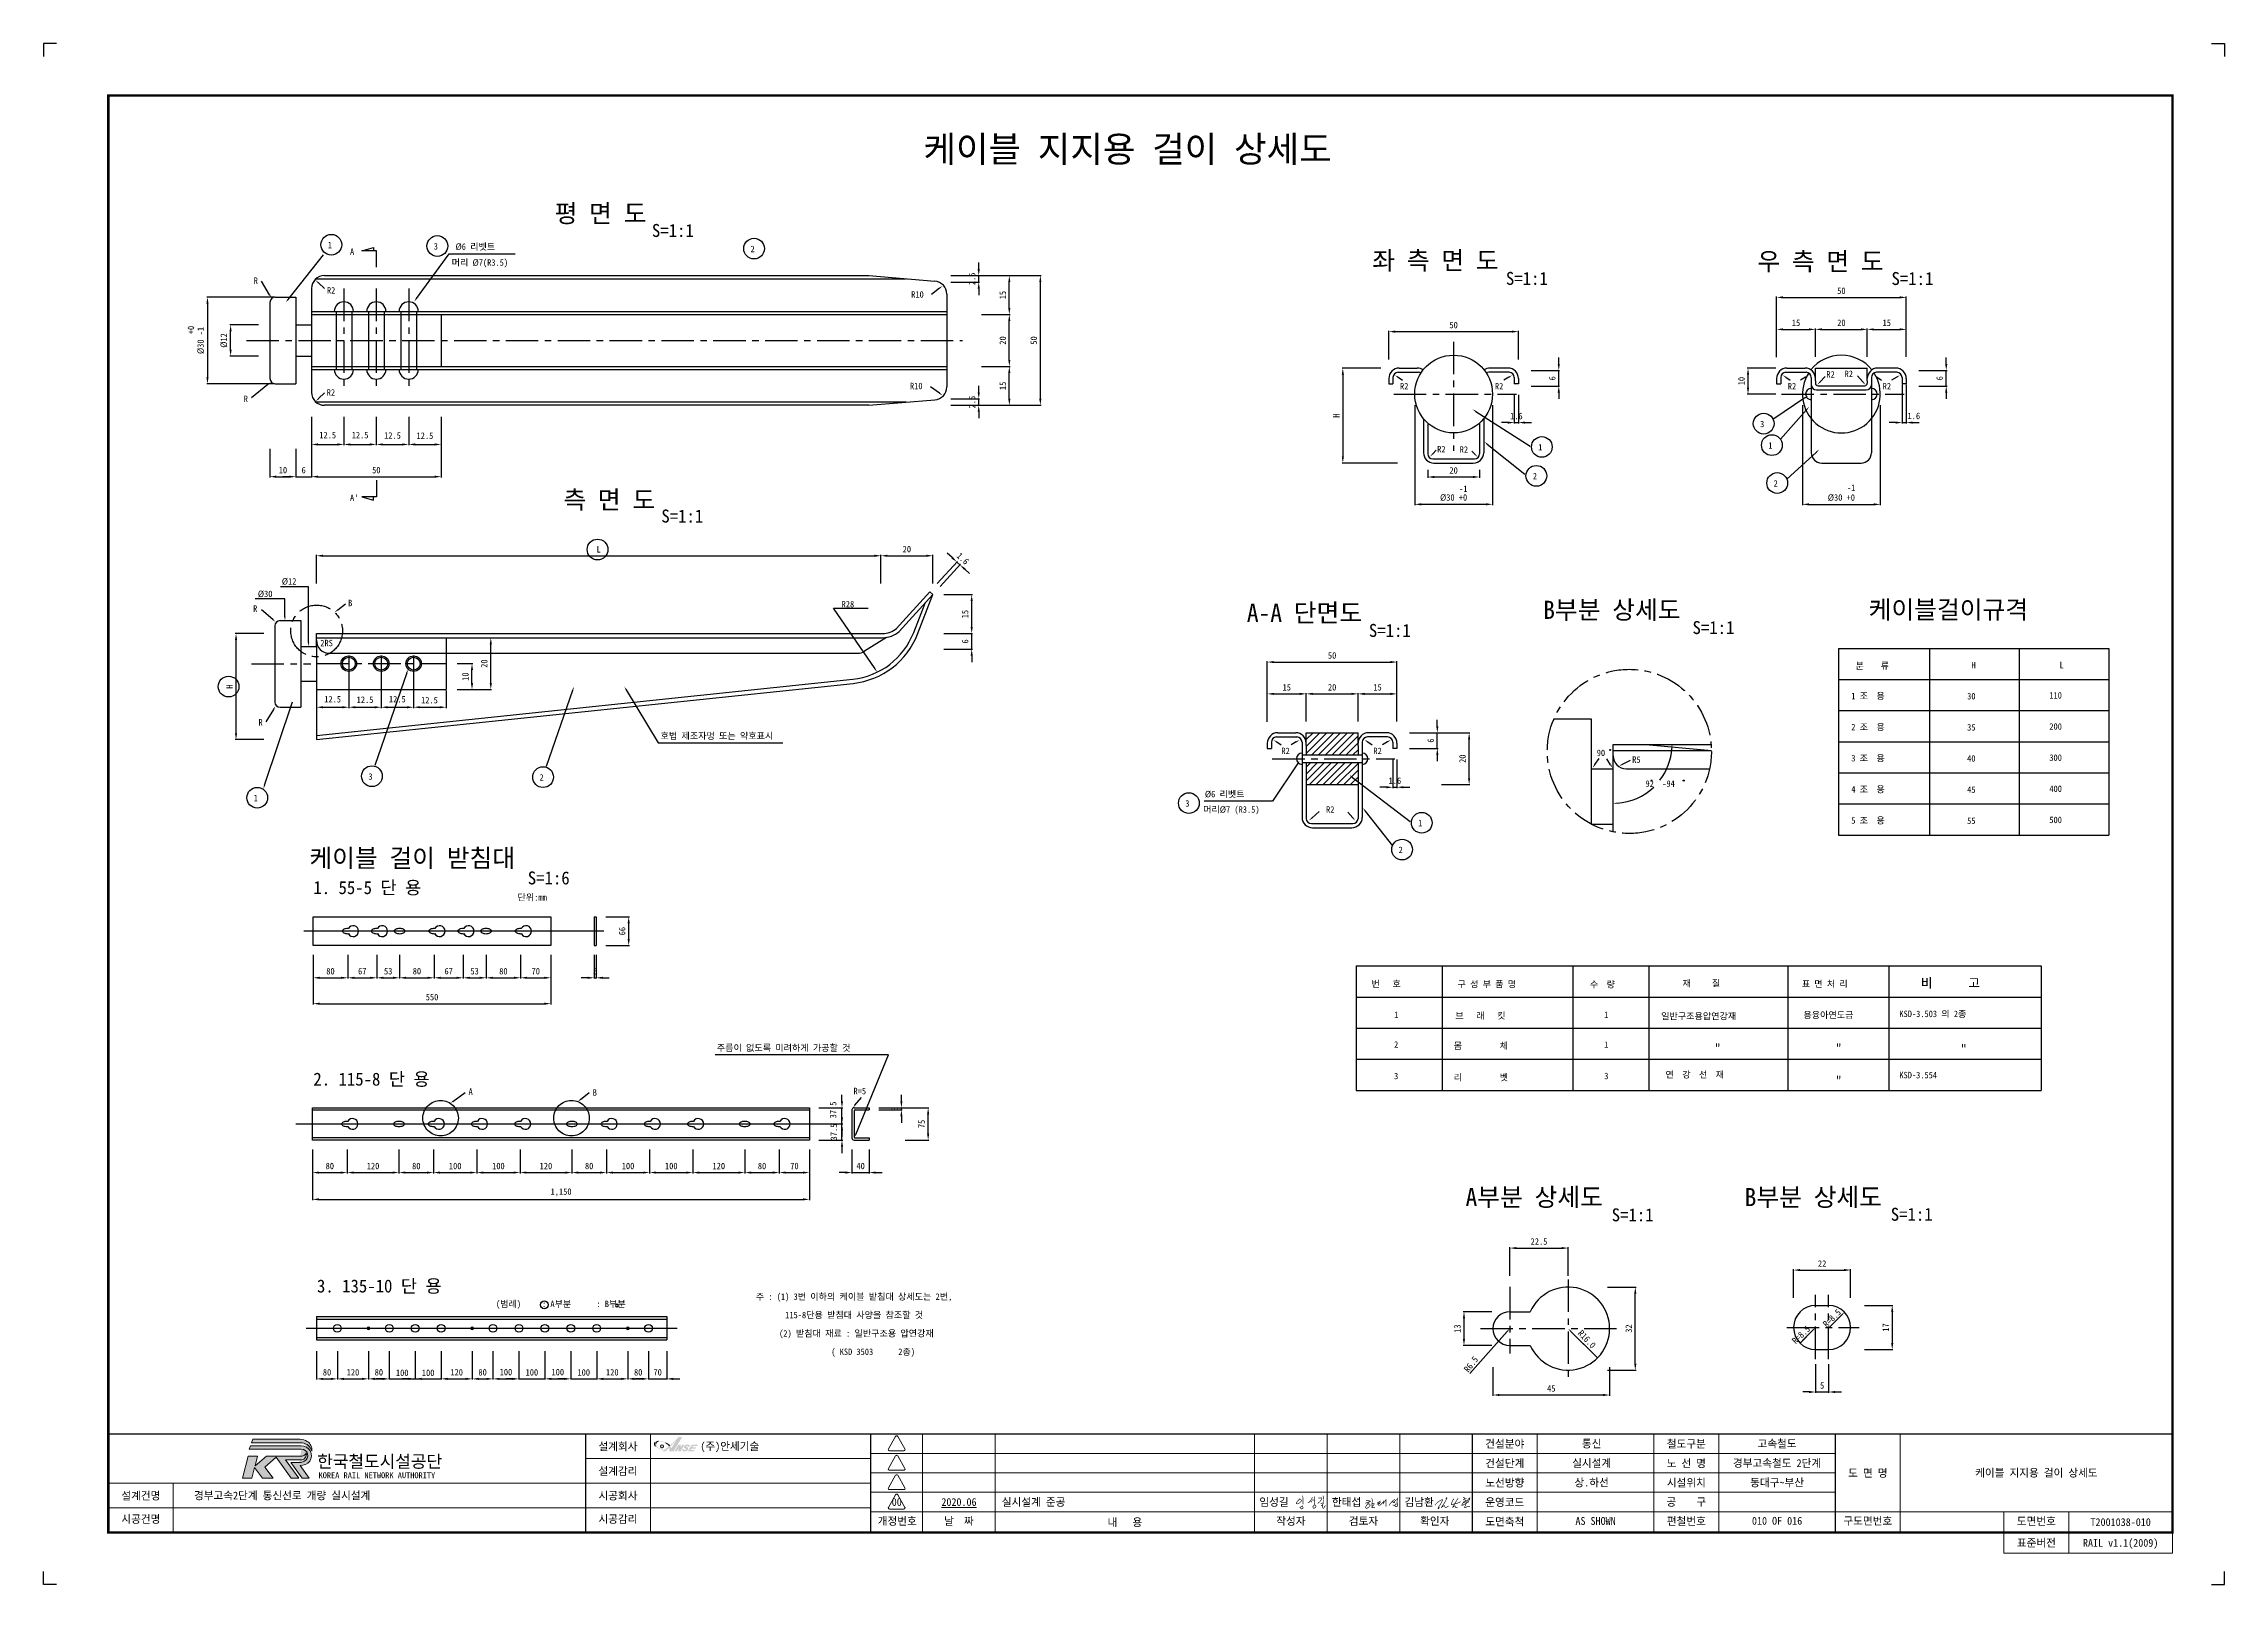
# Paper-space layout '배치1' of a CAD drawing. Header units: millimetres. Extents: x 0 to 841, y 0 to 594.
# The model-space entities are those that its viewports show. They can reach past a viewport. Long polylines and large blocks are cut down to what shows.
import ezdxf
from ezdxf.enums import TextEntityAlignment as Align

# ---------------------------------------------------------------- set-up
doc = ezdxf.new("R2010")
doc.units = ezdxf.units.MM
doc.header["$LTSCALE"] = 10
doc.linetypes.add('A-CENTR01', pattern=[2, 1.25, -0.25, 0.25, -0.25])
doc.linetypes.add('CENTER', pattern=[50.8, 31.75, -6.35, 6.35, -6.35])
for name, color, linetype in [('TN-CNTL', 1, 'CENTER'), ('TN-CUTL', 1, 'CENTER'), ('TN-DIML', 1, 'Continuous'), ('TN-DIMS', 1, 'Continuous'), ('TN-DIMT', 3, 'Continuous'), ('TN-LEAL', 1, 'Continuous'), ('TN-LEAT', 3, 'Continuous'), ('TN-PATT', 1, 'Continuous'), ('TN-STEL', 4, 'Continuous'), ('TN-TABL-LIN1', 4, 'Continuous'), ('TN-TABL-LIN2', 1, 'Continuous'), ('TN-TABL-TEX1', 6, 'Continuous'), ('TN-TABL-TEX2', 3, 'Continuous'), ('TN-TEX1', 6, 'Continuous'), ('TN-TEXT', 3, 'Continuous')]:
    doc.layers.add(name, color=color, linetype=linetype)
doc.layers.add('TX-BORD', color=7, linetype='Continuous', lineweight=0)
doc.layers.add('TX-PAPR', color=2, linetype='Continuous', plot=False)
doc.layers.get('TX-PAPR').off()
doc.styles.add('D', font='GulimChe.ttf')
doc.styles.add('KORAIL', font='GulimChe.ttf')
doc.styles.get("Standard").update_dxf_attribs({"font": 'GulimChe.ttf'})
doc.styles.add('TB_TEXT', font='GulimChe.ttf')
doc.styles.add('TB_WBTXT', font='GulimChe.ttf')
doc.dimstyles.new('D', dxfattribs={"dimtxt": 2.5, "dimasz": 2.5, "dimexe": 1.25, "dimexo": 2, "dimgap": 1, "dimtad": 1, "dimdec": 0, "dimtxsty": 'D', "dimcen": 2.5, "dimclrd": 1, "dimclre": 1, "dimclrt": 7, "dimadec": 0, "dimazin": 0, "dimtfac": 1, "dimtdec": 0, "dimtmove": 0, "dimatfit": 3, "dimfxl": 0, "dimarcsym": 0})

psp = doc.layouts.new('배치1')

msp = doc.modelspace()

# ---------------------------------------------------------------- texts
at = {"layer": 'TN-DIMT', "style": 'D'}
for s, p in [('R10', (-7.48, 460.1)), ('R10', (-7.97, 424.83)), ('R2', (704.84, 369.12)), ('R2', (711.85, 369.33)), ('R2', (540.41, 364.55)), ('R2', (577, 364.55)), ('R2', (689.95, 364.55)), ('R2', (726.54, 364.55)), ('R28', (-34.33, 340.69)), ('R2', (554.73, 340.28)), ('R2', (563.41, 340.12)), ('-1', (563.19, 325)), ('-1', (712.77, 325.45)), ('R2', (494.66, 223.95)), ('R2', (530.15, 223.95)), ('90', (616.26, 223.19)), ('R5', (629.95, 220.58)), ('R2', (511.89, 201.36))]:
    msp.add_text(s, height=2.5, dxfattribs=at).set_placement(p)
for s, rotation, p in [('+0', 90, (-284.03, 446.02)), ('R=8.5', 43.97751, (704.9, 2.82)), ('R16.0', 313.52162, (608.78, 0.49)), ('R=8.5', 43.97751, (692.98, -3.61)), ('R6.5', 52.33368, (566.77, -14.59))]:
    msp.add_text(s, height=2.5, rotation=rotation, dxfattribs=at).set_placement(p)
msp.add_text('92  -94', height=2.5, dxfattribs=at).set_placement((640.72, 212.58), align=Align.MIDDLE_CENTER)
at = {"layer": 'TN-DIMT', "ltscale": 6, "style": 'D'}
msp.add_text('R=5', height=15, dxfattribs=at).set_placement((-2633.36, -251.04))
at = {"layer": 'TN-LEAT', "style": 'D'}
for s, p in [('1', (-232.49, 479.15)), ('3', (-191.61, 478.65)), ('Ø6 리벳트', (-183.21, 478.53)), ('2', (-69.46, 477.65)), ('A', (-223.91, 476.57)), ('머리 Ø7(R3.5)', (-184.71, 472.42)), ('R', (-261.05, 465.42)), ('R2', (-232.81, 461.67)), ('R', (-264.89, 419.87)), ('R2', (-232.89, 422.33)), ("A'", (-223.91, 381.68)), ('Ø30', (-259.45, 344.67)), ('Ø12', (-250.21, 349.5)), ('3', (679.27, 349.99)), ('R', (-261.27, 338.99)), ('B', (-224.65, 341.16)), ('1', (593.72, 341.01)), ('1', (682.43, 341.7)), ('2', (591.61, 329.87)), ('2', (684.49, 327.09)), ('R', (-259.2, 295.13)), ('호법 제조자명 또는 약호표시', (-104.15, 289.94)), ('3', (-216.83, 274.25)), ('2', (-150.83, 273.9)), ('1', (-261.06, 265.96)), ('3', (457.59, 203.7)), ('머리Ø7 (R3.5)', (464.46, 201.36)), ('Ø6 리벳트', (465.15, 207.29)), ('1', (547.41, 196.12)), ('2', (539.83, 185.79))]:
    msp.add_text(s, height=2.5, dxfattribs=at).set_placement(p)
at = {"layer": 'TN-LEAT', "ltscale": 6, "style": 'D'}
for s, p in [('주름이 없도록 미려하게 가공할 것', (-2949.71, -151.07)), ('A', (-3524.19, -252.38)), ('B', (-3236.88, -254.37))]:
    msp.add_text(s, height=15, dxfattribs=at).set_placement(p)
at = {"layer": 'TN-TABL-TEX1', "style": 'D'}
for s, height, p in [('분    류', 2.5, (716.03, 256.77)), ('H', 2.5, (760.8, 257.01)), ('L', 2.5, (794.77, 257.06)), ('번   호', 2.5, (529.4, 134.13)), ('구 성 부 품 명', 2.5, (562.59, 134.03)), ('수  량', 2.5, (613.64, 133.92)), ('재     질', 2.5, (649.37, 134.36)), ('표 면 처 리', 2.5, (695.32, 134.15)), ('비      고', 3.571, (741.26, 133.94))]:
    msp.add_text(s, height=height, dxfattribs=at).set_placement(p)
at = {"layer": 'TN-TABL-TEX2', "style": 'D'}
for s, height, p in [('1 조  용', 2.5, (714.43, 245.14)), ('30', 2.5, (759.1, 245.04)), ('110', 2.5, (790.81, 245.36)), ('2 조  용  ', 2.5, (714.43, 233.14)), ('35', 2.5, (759.1, 233.04)), ('200', 2.5, (790.81, 233.36)), ('3 조  용', 2.5, (714.43, 221.14)), ('40', 2.5, (759.1, 221.04)), ('300', 2.5, (790.81, 221.36)), ('4 조  용', 2.5, (714.43, 209.14)), ('45', 2.5, (759.1, 209.04)), ('400', 2.5, (790.81, 209.36)), ('5 조  용', 2.5, (714.43, 197.14)), ('55', 2.5, (759.1, 197.04)), ('500', 2.5, (790.81, 197.36)), ('1', 2.5, (538.11, 122.21)), ('브   래   킷', 2.5, (561.72, 121.88)), ('1', 2.5, (619.15, 122.21)), ('일반구조용압연강재', 2.5, (641.08, 121.7)), ('용융아연도금', 2.5, (695.96, 122.14)), ('KSD-3.503 의 2종', 2.5, (732.97, 122.57)), ('2', 2.5, (538.11, 110.73)), ('몸         체', 2.5, (561.08, 110.3)), ('1', 2.5, (619.15, 110.73)), ('"', 3.57, (661.72, 108.73)), ('"', 3.57, (708.38, 108.73)), ('"', 3.57, (756.64, 108.41)), ('3', 2.5, (538.11, 98.62)), ('3', 2.5, (619.15, 98.62)), ('연  강  선  재', 2.5, (642.77, 99.15)), ('KSD-3.554', 2.5, (732.97, 98.97)), ('리         벳', 2.5, (561.08, 98.08)), ('"', 3.57, (708.38, 96.27))]:
    msp.add_text(s, height=height, dxfattribs=at).set_placement(p)
at = {"layer": 'TN-TEX1', "style": 'D'}
for s, p in [('평 면 도', (-145, 489.11)), ('좌 측 면 도', (529.69, 410.75)), ('우 측 면 도', (678.21, 410.42)), ('측 면 도', (-141.63, 378.68)), ('A-A 단면도', (481.33, 274.94)), ('B부분 상세도', (595.62, 276.08)), ('케이블걸이규격', (721.12, 276.18)), ('A부분 상세도', (565.67, 49.68)), ('B부분 상세도', (673.28, 49.68))]:
    msp.add_text(s, height=7, dxfattribs=at).set_placement(p)
at = {"layer": 'TN-TEX1'}
for p in [(-107.49, 483.51), (581.24, 404.86), (729.93, 404.81), (-103.84, 373.42), (528.39, 269.14), (653.2, 270.25), (622.03, 43.83), (729.65, 44.05)]:
    msp.add_text('S=1:1', height=5, dxfattribs=at).set_placement(p)
at = {"layer": 'TN-TEX1', "ltscale": 6, "style": 'D'}
for s, height, p in [('케이블 걸이 받침대', 42, (-3892.42, 274.45)), ('S=1:6', 30, (-3387.04, 234.46)), ('1. 55-5 단 용', 30, (-3883.26, 212.11)), ('2. 115-8 단 용', 30, (-3883.26, -230.9))]:
    msp.add_text(s, height=height, dxfattribs=at).set_placement(p)
at = {"layer": 'TN-TEX1', "ltscale": 10, "style": 'D'}
msp.add_text('3. 135-10 단 용', height=50, dxfattribs=at).set_placement((-4185.15, -1984.29))
at = {"layer": 'TN-TEXT', "style": 'D'}
msp.add_text('2RS', height=2.5, dxfattribs=at).set_placement((-235.36, 325.71))
at = {"layer": 'TN-TEXT', "ltscale": 6, "style": 'D'}
msp.add_text('단위:mm', height=15, dxfattribs=at).set_placement((-3410.76, 197.05))
at = {"layer": 'TN-TEXT', "ltscale": 10, "style": 'D'}
for s, p in [('주 : (1) 3번 이하의 케이블 받침대 상세도는 2번,', (-2492.54, -2012.6)), ('(범례)     : A부분      : B부분', (-3494.84, -2040.81)), ('       115-8단용 받침대 사양을 참조할 것', (-2492.54, -2083.49)), ('    (2) 받침대 재료 : 일반구조용 압연강재', (-2467.43, -2154.38)), ('                  ( KSD 3503      2종)', (-2492.54, -2225.27))]:
    msp.add_text(s, height=25, dxfattribs=at).set_placement(p)

# ---------------------------------------------------------------- blocks, each defined once
blk = doc.blocks.new('CXGLOGO-UNIT-KRNA-COLOR')
h = blk.add_hatch(color=166)
edge = h.paths.add_edge_path()
edge.add_arc((15.3, 4.2), 10, 59.195, 87.6904)
edge.add_line((15.7, 14.2), (-14.6, 14.2))
edge.add_line((-14.6, 14.2), (-15.4, 11.9))
edge.add_line((-15.4, 11.9), (17.3, 11.9))
edge.add_arc((16.4, 4.8), 7.13, 14.4338, 82.8523, ccw=False)
edge.add_arc((17.2, 7.5), 6.18, 351.2788, 418.625)
h = blk.add_hatch(color=166)
edge = h.paths.add_edge_path()
edge.add_line((-17.6, 3.4), (-11.6, 3.4))
edge.add_line((-11.6, 3.4), (-13.1, -2.8))
edge.add_line((-13.1, -2.8), (-5.8, 3.4))
edge.add_line((-5.8, 3.4), (16.9, 3.4))
edge.add_arc((16.5, 6.7), 3.37, 277.1672, 339.2536)
edge.add_arc((16.5, 4.5), 3.37, -86.0611, 17.644, ccw=False)
edge.add_line((16.7, 1.1), (6.4, 1.1))
edge.add_line((6.4, 1.1), (15, -10.7))
edge.add_line((15, -10.7), (10.1, -10.7))
edge.add_line((10.1, -10.7), (0.4, 2.7))
edge.add_line((0.4, 2.7), (-6.9, -3.7))
edge.add_line((-6.9, -3.7), (-1.4, -10.8))
edge.add_line((-1.4, -10.8), (-8.3, -10.8))
edge.add_line((-8.3, -10.8), (-13.5, -4))
edge.add_line((-13.5, -4), (-15.1, -10.8))
edge.add_line((-15.1, -10.8), (-21.2, -10.8))
edge.add_line((-21.2, -10.8), (-17.6, 3.4))
h = blk.add_hatch(color=46)
edge = h.paths.add_edge_path()
edge.add_arc((15.4, 5.5), 6.16, 269.178, 301.5498, ccw=False)
edge.add_line((15.3, -0.7), (9.8, -0.7))
edge.add_line((9.8, -0.7), (17.2, -10.8))
edge.add_line((17.2, -10.8), (21.7, -10.8))
edge.add_line((21.7, -10.8), (15.9, -2.7))
edge.add_arc((15.5, 6.1), 8.86, 272.286, 317.0312)
edge.add_arc((16.8, 3.7), 6.34, 325.2805, 452.1314)
edge.add_line((16.5, 10), (-16, 10))
edge.add_line((-16, 10), (-16.8, 7.8))
edge.add_line((-16.8, 7.8), (16.6, 7.8))
edge.add_arc((16.8, 3.8), 3.99, -62.7193, 92.2922, ccw=False)
at = {"color": 166}
for points in [[(20.4, 12.8, 0.12498), (15.7, 14.2), (-14.6, 14.2), (-15.4, 11.9), (17.3, 11.9, -0.307728), (23.3, 6.6, 0.302614)], [(-17.6, 3.4), (-11.6, 3.4), (-13.1, -2.8), (-5.8, 3.4), (16.9, 3.4, 0.27773), (19.7, 5.5, -0.486141), (16.7, 1.1), (6.4, 1.1), (15, -10.7), (10.1, -10.7), (0.4, 2.7), (-6.9, -3.7), (-1.4, -10.8), (-8.3, -10.8), (-13.5, -4), (-15.1, -10.8), (-21.2, -10.8)]]:
    blk.add_lwpolyline(points, format="xyb", close=True, dxfattribs=at)
at = {"color": 46}
blk.add_lwpolyline([(18.6, 0.2, -0.142195), (15.3, -0.7), (9.8, -0.7), (17.2, -10.8), (21.7, -10.8), (15.9, -2.7, 0.197757), (22, 0.1, 0.61792), (16.5, 10), (-16, 10), (-16.8, 7.8), (16.6, 7.8, -0.802668)], format="xyb", close=True, dxfattribs=at)
blk = doc.blocks.new('CXGLOGO-KRNA-COLOR')
blk.add_blockref('CXGLOGO-UNIT-KRNA-COLOR', (0, 0))
at = {"color": 166, "style": 'KORAIL'}
for s, height, p in [('한국철도시설공단', 8, (26.8, -4)), ('KOREA RAIL NETWORK AUTHORITY', 3.75, (27.7, -10.8))]:
    blk.add_text(s, height=height, dxfattribs=at).set_placement(p)
blk = doc.blocks.new('TXBLKA1-KRNAH')
at = {"layer": 'TX-BORD'}
h = blk.add_hatch(color=5, dxfattribs=at)
h.paths.add_polyline_path([(241.41, 53.44, 0.096425), (239.85, 54.59, 0.1233), (237.07, 55.37, 0.107959), (236.18, 55.25, 0.147974), (235.63, 54.71, 0.146771), (235.6, 53.86, 0.166867), (235.92, 53.32, 0.084002), (237.3, 52.29, 0.125004), (238.6, 51.98, 0.324316), (238.9, 52.16, 0.181232), (238.8, 52.77, -0.176206), (238.41, 52.66, -0.165955), (238.43, 52.37, -0.236091), (238.11, 52.27, -0.163197), (237.2, 52.6, -0.211159), (236.11, 54.03, -0.492063), (237.15, 55.14, -0.264032), (241.01, 53.12, -0.023302), (238.51, 51.28), (239.75, 51.28, 0.034752), (241.24, 52.65, -0.038457), (241.29, 51.28), (242.97, 51.28), (246.25, 56.8), (244.88, 56.8, -0.036327)])
h.paths.add_polyline_path([(242.08, 52.46), (241.66, 53.16, 0.03885), (244.06, 55.69)], flags=16)
h = blk.add_hatch(color=3, dxfattribs=at)
h.paths.add_polyline_path([(244.79, 51.28), (245.61, 51.28), (247.14, 53.85), (246.32, 53.85), (245.64, 52.71), (245.64, 53.85), (244.83, 53.85), (243.3, 51.28), (244.11, 51.28), (244.79, 52.43)])
h.paths.add_polyline_path([(247.73, 51.85, -0.206701), (247.2, 51.81, -0.316027), (247.06, 51.95, -0.031225), (247.06, 52.07), (246.36, 52.07, 0.483426), (246.52, 51.35, 0.203838), (248.04, 51.43, 0.079762), (248.43, 51.8, 0.172378), (248.58, 52.3, 0.221594), (248.3, 52.81, 0.038449), (247.87, 53.02, -0.563174), (247.89, 53.34, -0.276773), (248.29, 53.37, -0.312628), (248.42, 53.08), (249.21, 53.08, 0.143901), (249.17, 53.48, 0.169249), (248.83, 53.82, 0.119216), (248.04, 53.89, 0.167621), (247.24, 53.47, 0.258991), (246.94, 52.74, 0.208246), (247.3, 52.44, -0.022645), (247.74, 52.2, -0.588103)])
h.paths.add_polyline_path([(249.56, 51.83), (249.82, 52.27), (251.36, 52.27), (251.72, 52.86), (250.18, 52.86), (250.44, 53.3), (251.98, 53.3), (252.31, 53.85), (250, 53.85), (248.47, 51.28), (250.78, 51.28), (251.1, 51.83)])
h.paths.add_polyline_path([(239.05, 53.25, 1), (237.87, 53.25, 1)])
at = {"layer": 'DEFPOINTS', "color": 1}
blk.add_line((836, 594), (841, 594), dxfattribs=at)
for points in [[(5, 594), (0, 594), (0, 589)], [(836, 594), (841, 594), (841, 589)], [(5, 0), (0, 0), (0, 5)], [(836, 0), (841, 0), (841, 5)]]:
    blk.add_lwpolyline(points, dxfattribs=at)
at = {"layer": 'TX-BORD'}
for p, q in [((234, 20), (234, 58)), ((319, 50.5), (549.5, 50.5)), ((339, 20), (339, 58)), ((367, 20), (367, 58)), ((467, 20), (467, 58)), ((495, 20), (495, 58)), ((523, 20), (523, 58)), ((549.5, 50.5), (691, 50.5)), ((576, 20), (576, 58)), ((621, 20), (621, 58)), ((646, 20), (646, 58)), ((716, 20), (716, 58)), ((209, 48.5), (319, 48.5)), ((319, 43), (549.5, 43)), ((549.5, 43), (691, 43)), ((25, 39), (319, 39)), ((50, 20), (50, 39)), ((319, 35.5), (549.5, 35.5)), ((549.5, 35.5), (691, 35.5)), ((25, 29.5), (319, 29.5)), ((319, 28), (691, 28)), ((453.5, 28), (373, 28)), ((821, 28), (691, 28)), ((756, 20), (756, 28)), ((781, 12), (781, 28))]:
    blk.add_line(p, q, dxfattribs=at)
at = {"layer": 'TX-BORD', "const_width": 1}
blk.add_lwpolyline([(821, 20), (25, 20), (25, 574), (821, 574)], close=True, dxfattribs=at)
at = {"layer": 'TX-BORD'}
for points, const_width in [([(25, 58), (821, 58)], 0.5), ([(209, 20), (209, 58)], 0.5), ([(209, 20), (209, 58)], 0.5), ([(319, 20), (319, 58)], 0.5), ([(551, 20), (551, 58)], 0.5), ([(691, 20), (691, 58)], 0.5), ([(489.16, 32.47), (490.23, 32.6)], 0.24), ([(510.02, 32.43), (511.22, 32.3), (511.29, 32.17), (511.29, 31.91), (509.68, 31.25), (511.29, 31.91), (511.93, 32.15), (511.29, 31.91), (510.45, 30.87), (510.06, 30.25), (509.86, 29.88), (509.82, 29.64), (509.85, 29.48), (509.94, 29.38), (510.07, 29.35), (510.38, 29.36), (511.09, 29.84), (511.32, 30.09), (511.53, 30.37), (511.52, 30.66), (511.47, 30.83), (511.33, 30.95), (511.02, 30.99), (510.45, 30.87)], 0.24), ([(511.96, 33.12), (512.32, 32.9), (512.39, 32.4), (512.31, 31.14), (512.21, 29.77), (512.24, 29.56), (512.39, 29.52), (512.61, 29.55), (512.95, 29.62), (513.48, 29.76)], 0.24), ([(512.31, 31.14), (512.99, 31.2), (513.13, 31.16), (513.03, 30.78), (512.21, 29.77)], 0.24), ([(514.32, 31.57), (514.59, 31.64), (515.5, 32.11), (514.59, 31.64), (514.69, 31.19), (514.15, 30.85), (514.69, 31.19), (515.47, 31.61), (514.75, 30.62), (514.93, 30.41), (515.2, 30.4), (515.62, 30.7), (516.67, 31.8), (516.69, 32.23), (516.67, 31.8), (516.66, 31.21), (517.64, 32.57), (517.67, 29.98)], 0.24), ([(521.05, 32.83), (519.79, 31.7), (518.83, 30.43), (519.79, 31.7), (520.42, 32.27), (520.32, 31.82), (520.41, 31.55), (520.64, 31.46), (521, 31.65), (520.94, 31.92), (522.01, 32.93), (522.02, 33.4), (522.01, 32.93), (521.99, 31.92), (521.99, 31.59), (521.7, 31.85), (521.99, 31.59), (522.08, 31.07), (522.06, 30.3), (521.97, 30), (521.58, 29.93), (521.29, 29.99), (521.13, 30.2), (521.17, 30.65), (521.36, 30.97), (521.77, 31.01), (522.08, 31)], 0.24), ([(521.15, 30.43), (520.87, 30.43), (520.47, 30.53), (520.28, 30.68)], 0.24)]:
    blk.add_lwpolyline(points, dxfattribs=dict(at, const_width=const_width))
for points in [[(328.58, 57.05), (325.78, 52.19, 0.57735), (326.17, 51.52), (331.78, 51.52, 0.57735), (332.17, 52.19), (329.36, 57.05, 0.57735)], [(328.58, 49.55), (325.78, 44.69, 0.57735), (326.17, 44.02), (331.78, 44.02, 0.57735), (332.17, 44.69), (329.36, 49.55, 0.57735)], [(328.58, 42.05), (325.78, 37.19, 0.57735), (326.17, 36.52), (331.78, 36.52, 0.57735), (332.17, 37.19), (329.36, 42.05, 0.57735)], [(328.58, 34.55), (325.78, 29.69, 0.57735), (326.17, 29.02), (331.78, 29.02, 0.57735), (332.17, 29.69), (329.36, 34.55, 0.57735)]]:
    blk.add_lwpolyline(points, format="xyb", close=True, dxfattribs=at)
at = {"layer": 'TX-BORD', "const_width": 0.24}
for points in [[(485.57, 34.24, -0.031521), (485.64, 32.12, 0.015452), (485.64, 30.85, 0.488947)], [(489.3, 33.6, -0.116912), (488.11, 31.72, -0.245276), (487.54, 31.55, -2.571837)], [(490.15, 33.87, -0.089273), (490.12, 31.67, 0.068943), (490.06, 30.69, 0.261353)], [(493.32, 34.22, -0.102288), (493.6, 33.42, -0.080289), (493.6, 33.07, 0.066761), (493.58, 32.62, -0.06278), (493.53, 31.56, 8.85417)], [(547.43, 33.59, -0.145348), (547.88, 33.43, -0.307225), (547.95, 33.23, -0.212679), (547.38, 32.49, -0.113681), (548.62, 33.04, -0.266507), (548.74, 33, -3.538723)], [(484.54, 33.09, 0.071134), (483.15, 31.48, 0.394214), (483.21, 31.1, 0.224261), (483.52, 31.04, 0.193438), (484.97, 32.08, 0.544983), (484.67, 32.72, 0.066146), (484.03, 32.72, 27.196208)], [(484.41, 29.84, 0.02121), (484.98, 29.12, 0.409369), (485.14, 29.11, -0.211811), (485.49, 29.21, 0.416377), (485.62, 29.3, 0.123643), (485.54, 30.12, 0.523631), (485.28, 30.19, -0.072983), (484.51, 29.7, 0.005941)], [(488.57, 32.27, -0.142438), (489.07, 31.68, 5.949847)], [(490.05, 30.54, 0.235154), (489.49, 29.9, 0.345857), (489.7, 29.41, 0.306746), (490.2, 29.45, 0.103095), (490.63, 29.98, 0.395571), (490.49, 30.5, 0.242915), (490.05, 30.54, 6.064713)], [(491.55, 33.36, 0.139976), (491.83, 33.26, 0.096355), (492.64, 33.37, -0.240321), (492.85, 33.34, -0.353191), (492.93, 33.05, -0.157335), (491.33, 31.22, -6.381378)], [(492.46, 31.11), (493.22, 31.4, -0.375176), (493.45, 31.31, -0.266244), (493.45, 31.13, -0.042219), (493.07, 30.6, -0.159939), (492.63, 30.34, -0.171647), (493.2, 30.37, -0.458058), (493.29, 30.17, 0.159326), (493.23, 29.58, 0.227707), (493.39, 29.37, 0.407988), (493.73, 29.47, -0.001483), (493.89, 29.78, 0.004186), (494.14, 30.24, -0.100484), (494.33, 30.47, -0.346277)], [(536.7, 30.48, -0.382901), (536.65, 30.71, -0.12512), (539.4, 32.69, -0.474239), (539.59, 32.59, -0.046113), (537.92, 29.73, 0.151113), (537.77, 29.29, 0.58991), (537.88, 29.22, 0.096338), (538.33, 29.72, 2.196927)], [(540.73, 33.09, -0.071383), (541.05, 33.41, -0.346917), (541.16, 33.41, -0.258278), (541.18, 33.35, -0.079918), (541.06, 32.96, -0.048596), (539.06, 29.69, 0.947427), (539.13, 29.64, -0.022437), (540.04, 30.36, -0.344585), (540.2, 30.35, -0.12284), (540.25, 30.29, 0.011347), (540.43, 29.85, 0.194638), (540.6, 29.69, 0.189435), (540.9, 29.69, 0.009404), (541.84, 30.24, 3.287276)], [(543.84, 33.07, 0.030212), (542.85, 31.06, 0.575113), (543.08, 30.76, 0.043168), (545.96, 31.58, 0.237594), (546.32, 31.98, 1.260425)], [(545.61, 33.11, 0.150889), (545.13, 32.65, 0.025288), (543.37, 29.61), (544.07, 30.23, -0.448359), (544.33, 30.16, 0.073819), (544.59, 29.67, 0.359456), (544.94, 29.59, 0.031982), (545.26, 29.77, 3.102048)], [(547.6, 31.85, 0.23976), (547.57, 31.5, 0.345796), (547.69, 31.43, 0.195352), (548.64, 32.18, 0.393888), (548.6, 32.35, 0.293784), (548.35, 32.35, 0.099623), (547.44, 31.43, 0.02205), (546.93, 30.69, 0.380988), (546.98, 30.44, 0.18866), (547.1, 30.41), (549.22, 31.59, 0.122154), (549.44, 31.8), (550.04, 33.22, 0.396041), (549.99, 33.36, 0.224142), (549.88, 33.36, 0.078358), (549.02, 32.08), (547.95, 29.67, 0.444285), (547.97, 29.61), (548.29, 29.6, 0.179185), (548.5, 29.67), (549.15, 30.07, -0.135616), (549.34, 30.12), (550.04, 30.11)]]:
    blk.add_lwpolyline(points, format="xyb", dxfattribs=at)
at = {"layer": 'TX-BORD'}
blk.add_lwpolyline([(821, 20), (821, 12), (756, 12), (756, 20)], close=True, dxfattribs=at)
at = {"layer": 'TX-BORD', "color": 3}
blk.add_circle((238.46, 53.25), 0.594, dxfattribs=at)
at = {"layer": 'TX-BORD', "color": 5}
for centre, radius, start, end in [((237.04, 54.23), 1.49, 161.17216, 194.57108), ((236.55, 54.06), 0.967, 192.10036, 229.99429), ((237.06, 54.19), 0.96, 84.64387, 189.44431), ((237.68, 50.02), 5.06, 42.58477, 64.6157)]:
    blk.add_arc(centre, radius, start, end, dxfattribs=at)
at = {"layer": 'TX-BORD', "xscale": 0.6, "yscale": 0.6}
blk.add_blockref('CXGLOGO-KRNA-COLOR', (89.41, 47.41), dxfattribs=at)
at = {"layer": 'TX-BORD', "style": 'TB_TEXT'}
for s, p in [('설계회사', (221.5, 53.25)), ('건설분야', (563.5, 54.25)), ('철도구분', (633.5, 54.25)), ('설계감리', (221.5, 43.75)), ('건설단계', (563.5, 46.75)), ('노 선 명', (633.5, 46.75)), ('도 면 명', (703.5, 43)), ('설계건명', (37.5, 34.25)), ('시공회사', (221.5, 34.25)), ('노선방향', (563.5, 39.25)), ('시설위치', (633.5, 39.25)), ('시공건명', (37.5, 25.25)), ('시공감리', (221.5, 25.25)), ('개정번호', (329.21, 24.5)), ('날  짜', (353, 24.5)), ('내   용', (417, 24)), ('작성자', (481, 24.5)), ('검토자', (509, 24.5)), ('확인자', (536.5, 24.5)), ('운영코드', (563.5, 31.75)), ('도면축척', (563.5, 24.25)), ('공    구', (633.5, 31.75)), ('편철번호', (633.5, 24.5)), ('구도면번호', (703.5, 24.51)), ('도면번호', (768.5, 24.51))]:
    blk.add_text(s, height=3, dxfattribs=at).set_placement(p, align=Align.MIDDLE)
blk.add_text('표준버전', height=3, dxfattribs=at).set_placement((768.5, 16), align=Align.MIDDLE_CENTER)
at = {"layer": 'TX-BORD', "style": 'TB_TEXT', "flags": 1}
blk.add_attdef('TD_CLASSCODE', text='', height=3, dxfattribs=at).set_placement((25, 577.54), align=Align.MIDDLE_LEFT)
at = {"layer": 'TX-BORD'}
for tag, height, style, p in [('TB_MTITIL', 10, 'TB_WBTXT', (418, 553.33)), ('TB_STITL', 7, 'TB_WBTXT', (418, 538.33)), ('TR_RNUM4', 3, 'TB_TEXT', (329, 54.25)), ('TR_RDAT4', 3, 'TB_TEXT', (353, 54.25)), ('TD_FIELD', 3, 'TB_TEXT', (597, 54.25)), ('TD_RLCLASS', 3, 'TB_TEXT', (668.5, 54.25)), ('TD_DNAME_TOP', 3, 'TB_TEXT', (768.5, 48.98)), ('TR_RNUM3', 3, 'TB_TEXT', (329, 46.75)), ('TR_RDAT3', 3, 'TB_TEXT', (353, 46.75)), ('TD_CSTEP', 3, 'TB_TEXT', (597, 46.75)), ('TD_RLNAME', 3, 'TB_TEXT', (668.5, 46.75)), ('TD_DNAME_MAIN', 3, 'TB_TEXT', (768.5, 43)), ('TR_RNUM2', 3, 'TB_TEXT', (329, 39.25)), ('TR_RDAT2', 3, 'TB_TEXT', (353, 39.25)), ('TD_DIRCODE', 3, 'TB_TEXT', (597, 39.25)), ('TD_RLSECT', 3, 'TB_TEXT', (668.5, 39.25)), ('TD_DNAME_BOT', 3, 'TB_TEXT', (768.5, 36.98)), ('TR_RNUM1', 3, 'TB_TEXT', (329, 31.75)), ('TR_RDAT1', 3, 'TB_TEXT', (353, 31.75)), ('TD_SYSCODE', 3, 'TB_TEXT', (597, 31.75)), ('SCALE', 3, 'TB_TEXT', (598.5, 24.45)), ('TD_CSECT', 3, 'TB_TEXT', (668.5, 31.75)), ('TD_DWGNO', 3, 'TB_TEXT', (668.5, 24.5)), ('TD_DWGCODE_PREV', 3, 'TB_TEXT', (736, 24)), ('TD_DWGCODE', 3, 'TB_TEXT', (801, 24)), ('TD_VERSION', 3, 'TB_TEXT', (801, 16))]:
    blk.add_attdef(tag, text='', height=height, dxfattribs=dict(at, style=style)).set_placement(p, align=Align.MIDDLE_CENTER)
at = {"layer": 'TX-BORD', "style": 'TB_TEXT'}
for tag, p in [('TD_DCOMP', (253.27, 53.25)), ('TR_RCON4', (369.52, 54.25)), ('TR_DGN4', (468.83, 54.25)), ('TR_CHK4', (496.83, 54.25)), ('TR_APP4', (524.83, 54.25)), ('TD_DSCCOMP', (253.27, 43.75)), ('TR_RCON3', (369.52, 46.75)), ('TR_DGN3', (468.83, 46.75)), ('TR_CHK3', (496.83, 46.75)), ('TR_APP3', (524.83, 46.75)), ('TD_DNAME', (58, 34.25)), ('TD_CCOMP', (253.27, 34.25)), ('TR_RCON2', (369.52, 39.25)), ('TR_DGN2', (468.83, 39.25)), ('TR_CHK2', (496.83, 39.25)), ('TR_APP2', (524.83, 39.25)), ('TD_CNAME', (58, 25.15)), ('TD_CSCOMP', (253.27, 25.25)), ('TR_RCON1', (369.52, 31.75)), ('TR_DGN1', (468.83, 31.75)), ('TR_CHK1', (496.83, 31.75)), ('TR_APP1', (524.83, 31.75))]:
    blk.add_attdef(tag, text='', height=3, dxfattribs=at).set_placement(p, align=Align.MIDDLE_LEFT)
blk = doc.blocks.new('*D88')
at = {"layer": 'DEFPOINTS', "color": 0}
for p in [(-238.77, 414.52), (-226.27, 414.52), (-226.27, 403.52)]:
    blk.add_point(p, dxfattribs=at)
at = {"layer": 'TN-DIMS', "lineweight": -2}
for p, q in [((-238.77, 414.22), (-238.77, 403.22)), ((-226.27, 414.22), (-226.27, 403.22)), ((-236.27, 403.52), (-228.77, 403.52))]:
    blk.add_line(p, q, dxfattribs=at)
at = {"layer": 'TN-DIMS'}
for points in [[(-236.27, 403.94), (-236.27, 403.1), (-238.77, 403.52)], [(-228.77, 403.94), (-228.77, 403.1), (-226.27, 403.52)]]:
    blk.add_solid(points, dxfattribs=at)
at = {"layer": 'TN-DIMS', "color": 3, "insert": (-232.52, 407.11), "char_height": 2.5, "attachment_point": 5, "style": 'D'}
blk.add_mtext('12.5', dxfattribs=at)
blk = doc.blocks.new('*D89')
at = {"layer": 'DEFPOINTS', "color": 0}
for p in [(-226.27, 414.52), (-213.77, 414.52), (-213.77, 403.52)]:
    blk.add_point(p, dxfattribs=at)
at = {"layer": 'TN-DIMS', "lineweight": -2}
for p, q in [((-226.27, 414.22), (-226.27, 403.22)), ((-213.77, 414.22), (-213.77, 403.22)), ((-223.77, 403.52), (-216.27, 403.52))]:
    blk.add_line(p, q, dxfattribs=at)
at = {"layer": 'TN-DIMS'}
for points in [[(-223.77, 403.94), (-223.77, 403.1), (-226.27, 403.52)], [(-216.27, 403.94), (-216.27, 403.1), (-213.77, 403.52)]]:
    blk.add_solid(points, dxfattribs=at)
at = {"layer": 'TN-DIMS', "color": 3, "insert": (-220.02, 407.11), "char_height": 2.5, "attachment_point": 5, "style": 'D'}
blk.add_mtext('12.5', dxfattribs=at)
blk = doc.blocks.new('*D90')
at = {"layer": 'DEFPOINTS', "color": 0}
for p in [(-213.77, 414.52), (-201.27, 414.52), (-201.27, 403.52)]:
    blk.add_point(p, dxfattribs=at)
at = {"layer": 'TN-DIMS', "lineweight": -2}
for p, q in [((-213.77, 414.22), (-213.77, 403.22)), ((-201.27, 414.22), (-201.27, 403.22)), ((-211.27, 403.52), (-203.77, 403.52))]:
    blk.add_line(p, q, dxfattribs=at)
at = {"layer": 'TN-DIMS'}
for points in [[(-211.27, 403.94), (-211.27, 403.1), (-213.77, 403.52)], [(-203.77, 403.94), (-203.77, 403.1), (-201.27, 403.52)]]:
    blk.add_solid(points, dxfattribs=at)
at = {"layer": 'TN-DIMS', "color": 3, "insert": (-207.52, 406.97), "char_height": 2.5, "attachment_point": 5, "style": 'D'}
blk.add_mtext('12.5', dxfattribs=at)
blk = doc.blocks.new('*D91')
at = {"layer": 'DEFPOINTS', "color": 0}
for p in [(-201.27, 414.52), (-188.77, 414.52), (-188.77, 403.52)]:
    blk.add_point(p, dxfattribs=at)
at = {"layer": 'TN-DIMS', "lineweight": -2}
for p, q in [((-201.27, 414.22), (-201.27, 403.22)), ((-188.77, 414.22), (-188.77, 403.22)), ((-198.77, 403.52), (-191.27, 403.52))]:
    blk.add_line(p, q, dxfattribs=at)
at = {"layer": 'TN-DIMS'}
for points in [[(-198.77, 403.94), (-198.77, 403.1), (-201.27, 403.52)], [(-191.27, 403.94), (-191.27, 403.1), (-188.77, 403.52)]]:
    blk.add_solid(points, dxfattribs=at)
at = {"layer": 'TN-DIMS', "color": 3, "insert": (-195.02, 406.9), "char_height": 2.5, "attachment_point": 5, "style": 'D'}
blk.add_mtext('12.5', dxfattribs=at)
blk = doc.blocks.new('*D92')
at = {"layer": 'DEFPOINTS', "color": 0}
for p in [(-254.77, 402.09), (-244.77, 402.09), (-244.77, 391.09)]:
    blk.add_point(p, dxfattribs=at)
at = {"layer": 'TN-DIMS', "lineweight": -2}
for p, q in [((-254.77, 401.79), (-254.77, 390.79)), ((-244.77, 401.79), (-244.77, 390.79)), ((-252.27, 391.09), (-247.27, 391.09))]:
    blk.add_line(p, q, dxfattribs=at)
at = {"layer": 'TN-DIMS'}
for points in [[(-252.27, 391.51), (-252.27, 390.67), (-254.77, 391.09)], [(-247.27, 391.51), (-247.27, 390.67), (-244.77, 391.09)]]:
    blk.add_solid(points, dxfattribs=at)
at = {"layer": 'TN-DIMS', "color": 3, "insert": (-249.77, 393.62), "char_height": 2.5, "attachment_point": 5, "style": 'D'}
blk.add_mtext('10', dxfattribs=at)
blk = doc.blocks.new('*D93')
at = {"layer": 'DEFPOINTS', "color": 0}
for p in [(-238.77, 414.52), (-244.77, 402.09), (-238.77, 391.09)]:
    blk.add_point(p, dxfattribs=at)
at = {"layer": 'TN-DIMS', "lineweight": -2}
for p, q in [((-238.77, 414.22), (-238.77, 390.79)), ((-244.77, 401.79), (-244.77, 390.79)), ((-247.27, 391.09), (-249.77, 391.09)), ((-244.77, 391.09), (-238.77, 391.09)), ((-236.27, 391.09), (-233.77, 391.09))]:
    blk.add_line(p, q, dxfattribs=at)
at = {"layer": 'TN-DIMS'}
for points in [[(-247.27, 391.51), (-247.27, 390.67), (-244.77, 391.09)], [(-236.27, 391.51), (-236.27, 390.67), (-238.77, 391.09)]]:
    blk.add_solid(points, dxfattribs=at)
at = {"layer": 'TN-DIMS', "color": 3, "insert": (-241.77, 393.62), "char_height": 2.5, "attachment_point": 5, "style": 'D'}
blk.add_mtext('6', dxfattribs=at)
blk = doc.blocks.new('*D94')
at = {"layer": 'DEFPOINTS', "color": 0}
for p in [(-238.77, 414.52), (-188.77, 414.52), (-188.77, 391.09)]:
    blk.add_point(p, dxfattribs=at)
at = {"layer": 'TN-DIMS', "lineweight": -2}
for p, q in [((-238.77, 414.22), (-238.77, 390.79)), ((-188.77, 414.22), (-188.77, 390.79)), ((-236.27, 391.09), (-191.27, 391.09))]:
    blk.add_line(p, q, dxfattribs=at)
at = {"layer": 'TN-DIMS'}
for points in [[(-236.27, 391.51), (-236.27, 390.67), (-238.77, 391.09)], [(-191.27, 391.51), (-191.27, 390.67), (-188.77, 391.09)]]:
    blk.add_solid(points, dxfattribs=at)
at = {"layer": 'TN-DIMS', "color": 3, "insert": (-213.77, 393.62), "char_height": 2.5, "attachment_point": 5, "style": 'D'}
blk.add_mtext('50', dxfattribs=at)
blk = doc.blocks.new('*D95')
at = {"layer": 'DEFPOINTS', "color": 0}
for p in [(-269.96, 449.61), (-258.96, 449.61), (-258.96, 437.61)]:
    blk.add_point(p, dxfattribs=at)
at = {"layer": 'TN-DIMS', "lineweight": -2}
for p, q in [((-259.26, 449.61), (-270.26, 449.61)), ((-269.96, 440.11), (-269.96, 447.11)), ((-259.26, 437.61), (-270.26, 437.61))]:
    blk.add_line(p, q, dxfattribs=at)
at = {"layer": 'TN-DIMS'}
for points in [[(-270.37, 447.11), (-269.54, 447.11), (-269.96, 449.61)], [(-270.37, 440.11), (-269.54, 440.11), (-269.96, 437.61)]]:
    blk.add_solid(points, dxfattribs=at)
at = {"layer": 'TN-DIMS', "color": 3, "insert": (-272.55, 443.61), "char_height": 2.5, "attachment_point": 5, "rotation": 90, "style": 'D'}
blk.add_mtext('Ø12', dxfattribs=at)
blk = doc.blocks.new('*D0')
at = {"layer": 'DEFPOINTS', "color": 0}
for p in [(7.55, 421.11), (18.55, 421.11), (7.55, 418.61)]:
    blk.add_point(p, dxfattribs=at)
at = {"layer": 'TN-DIMS', "lineweight": -2}
for p, q in [((7.85, 421.11), (18.85, 421.11)), ((18.55, 423.61), (18.55, 426.11)), ((18.55, 418.61), (18.55, 421.11)), ((7.85, 418.61), (18.85, 418.61)), ((18.55, 416.11), (18.55, 413.61))]:
    blk.add_line(p, q, dxfattribs=at)
at = {"layer": 'TN-DIMS'}
for points in [[(18.14, 423.61), (18.97, 423.61), (18.55, 421.11)], [(18.14, 416.11), (18.97, 416.11), (18.55, 418.61)]]:
    blk.add_solid(points, dxfattribs=at)
at = {"layer": 'TN-DIMS', "color": 3, "insert": (16.02, 419.86), "char_height": 2.5, "attachment_point": 5, "rotation": 90, "style": 'D'}
blk.add_mtext('2.5', dxfattribs=at)
blk = doc.blocks.new('*D1')
at = {"layer": 'DEFPOINTS', "color": 0}
for p in [(7.55, 468.61), (7.55, 466.11), (18.55, 468.61)]:
    blk.add_point(p, dxfattribs=at)
at = {"layer": 'TN-DIMS', "lineweight": -2}
for p, q in [((18.55, 471.11), (18.55, 473.61)), ((7.85, 468.61), (18.85, 468.61)), ((7.85, 466.11), (18.85, 466.11)), ((18.55, 466.11), (18.55, 468.61)), ((18.55, 463.61), (18.55, 461.11))]:
    blk.add_line(p, q, dxfattribs=at)
at = {"layer": 'TN-DIMS'}
for points in [[(18.14, 471.11), (18.97, 471.11), (18.55, 468.61)], [(18.14, 463.61), (18.97, 463.61), (18.55, 466.11)]]:
    blk.add_solid(points, dxfattribs=at)
at = {"layer": 'TN-DIMS', "color": 3, "insert": (16.02, 467.36), "char_height": 2.5, "attachment_point": 5, "rotation": 90, "style": 'D'}
blk.add_mtext('2.5', dxfattribs=at)
blk = doc.blocks.new('*D2')
at = {"layer": 'DEFPOINTS', "color": 0}
for p in [(19.35, 433.61), (30.35, 433.61), (7.55, 418.61)]:
    blk.add_point(p, dxfattribs=at)
at = {"layer": 'TN-DIMS', "lineweight": -2}
for p, q in [((19.65, 433.61), (30.65, 433.61)), ((30.35, 421.11), (30.35, 431.11)), ((7.85, 418.61), (30.65, 418.61))]:
    blk.add_line(p, q, dxfattribs=at)
at = {"layer": 'TN-DIMS'}
for points in [[(29.93, 431.11), (30.76, 431.11), (30.35, 433.61)], [(29.93, 421.11), (30.76, 421.11), (30.35, 418.61)]]:
    blk.add_solid(points, dxfattribs=at)
at = {"layer": 'TN-DIMS', "color": 3, "insert": (27.81, 426.11), "char_height": 2.5, "attachment_point": 5, "rotation": 90, "style": 'D'}
blk.add_mtext('15', dxfattribs=at)
blk = doc.blocks.new('*D3')
at = {"layer": 'DEFPOINTS', "color": 0}
for p in [(19.35, 453.61), (30.35, 453.61), (19.35, 433.61)]:
    blk.add_point(p, dxfattribs=at)
at = {"layer": 'TN-DIMS', "lineweight": -2}
for p, q in [((19.65, 453.61), (30.65, 453.61)), ((30.35, 436.11), (30.35, 451.11)), ((19.65, 433.61), (30.65, 433.61))]:
    blk.add_line(p, q, dxfattribs=at)
at = {"layer": 'TN-DIMS'}
for points in [[(29.93, 451.11), (30.76, 451.11), (30.35, 453.61)], [(29.93, 436.11), (30.76, 436.11), (30.35, 433.61)]]:
    blk.add_solid(points, dxfattribs=at)
at = {"layer": 'TN-DIMS', "color": 3, "insert": (27.82, 443.61), "char_height": 2.5, "attachment_point": 5, "rotation": 90, "style": 'D'}
blk.add_mtext('20', dxfattribs=at)
blk = doc.blocks.new('*D4')
at = {"layer": 'DEFPOINTS', "color": 0}
for p in [(7.55, 468.61), (30.35, 468.61), (19.35, 453.61)]:
    blk.add_point(p, dxfattribs=at)
at = {"layer": 'TN-DIMS', "lineweight": -2}
for p, q in [((7.85, 468.61), (30.65, 468.61)), ((30.35, 456.11), (30.35, 466.11)), ((19.65, 453.61), (30.65, 453.61))]:
    blk.add_line(p, q, dxfattribs=at)
at = {"layer": 'TN-DIMS'}
for points in [[(29.93, 466.11), (30.76, 466.11), (30.35, 468.61)], [(29.93, 456.11), (30.76, 456.11), (30.35, 453.61)]]:
    blk.add_solid(points, dxfattribs=at)
at = {"layer": 'TN-DIMS', "color": 3, "insert": (27.81, 461.11), "char_height": 2.5, "attachment_point": 5, "rotation": 90, "style": 'D'}
blk.add_mtext('15', dxfattribs=at)
blk = doc.blocks.new('*D5')
at = {"layer": 'DEFPOINTS', "color": 0}
for p in [(7.55, 468.61), (42.32, 468.61), (7.55, 418.61)]:
    blk.add_point(p, dxfattribs=at)
at = {"layer": 'TN-DIMS', "lineweight": -2}
for p, q in [((7.85, 468.61), (42.62, 468.61)), ((42.32, 421.11), (42.32, 466.11)), ((7.85, 418.61), (42.62, 418.61))]:
    blk.add_line(p, q, dxfattribs=at)
at = {"layer": 'TN-DIMS'}
for points in [[(41.9, 466.11), (42.73, 466.11), (42.32, 468.61)], [(41.9, 421.11), (42.73, 421.11), (42.32, 418.61)]]:
    blk.add_solid(points, dxfattribs=at)
at = {"layer": 'TN-DIMS', "color": 3, "insert": (39.79, 443.61), "char_height": 2.5, "attachment_point": 5, "rotation": 90, "style": 'D'}
blk.add_mtext('50', dxfattribs=at)
blk = doc.blocks.new('*D6')
at = {"layer": 'DEFPOINTS', "color": 0}
for p in [(-267.86, 330.61), (-256.86, 330.61), (-256.86, 289.71)]:
    blk.add_point(p, dxfattribs=at)
at = {"layer": 'TN-DIMS', "lineweight": -2}
for p, q in [((-257.16, 330.61), (-268.16, 330.61)), ((-267.86, 292.21), (-267.86, 328.11)), ((-257.16, 289.71), (-268.16, 289.71))]:
    blk.add_line(p, q, dxfattribs=at)
at = {"layer": 'TN-DIMS'}
for points in [[(-268.28, 328.11), (-267.44, 328.11), (-267.86, 330.61)], [(-268.28, 292.21), (-267.44, 292.21), (-267.86, 289.71)]]:
    blk.add_solid(points, dxfattribs=at)
at = {"layer": 'TN-DIMS', "color": 3, "insert": (-270.39, 310.16), "char_height": 2.5, "attachment_point": 5, "rotation": 90, "style": 'D'}
blk.add_mtext('H', dxfattribs=at)
blk = doc.blocks.new('*D7')
at = {"layer": 'DEFPOINTS', "color": 0}
for p in [(-224.37, 322.43), (-236.87, 309.01), (-224.37, 302.21)]:
    blk.add_point(p, dxfattribs=at)
at = {"layer": 'TN-DIMS', "lineweight": -2}
for p, q in [((-224.37, 322.13), (-224.37, 301.91)), ((-236.87, 308.71), (-236.87, 301.91)), ((-234.37, 302.21), (-226.87, 302.21))]:
    blk.add_line(p, q, dxfattribs=at)
at = {"layer": 'TN-DIMS'}
for points in [[(-234.37, 302.62), (-234.37, 301.79), (-236.87, 302.21)], [(-226.87, 302.62), (-226.87, 301.79), (-224.37, 302.21)]]:
    blk.add_solid(points, dxfattribs=at)
at = {"layer": 'TN-DIMS', "color": 3, "insert": (-230.62, 305.28), "char_height": 2.5, "attachment_point": 5, "style": 'D'}
blk.add_mtext('12.5', dxfattribs=at)
blk = doc.blocks.new('*D8')
at = {"layer": 'DEFPOINTS', "color": 0}
for p in [(-224.37, 322.43), (-211.87, 322.43), (-211.87, 302.21)]:
    blk.add_point(p, dxfattribs=at)
at = {"layer": 'TN-DIMS', "lineweight": -2}
for p, q in [((-224.37, 322.13), (-224.37, 301.91)), ((-211.87, 322.13), (-211.87, 301.91)), ((-221.87, 302.21), (-214.37, 302.21))]:
    blk.add_line(p, q, dxfattribs=at)
at = {"layer": 'TN-DIMS'}
for points in [[(-221.87, 302.62), (-221.87, 301.79), (-224.37, 302.21)], [(-214.37, 302.62), (-214.37, 301.79), (-211.87, 302.21)]]:
    blk.add_solid(points, dxfattribs=at)
at = {"layer": 'TN-DIMS', "color": 3, "insert": (-218.12, 305.1), "char_height": 2.5, "attachment_point": 5, "style": 'D'}
blk.add_mtext('12.5', dxfattribs=at)
blk = doc.blocks.new('*D9')
at = {"layer": 'DEFPOINTS', "color": 0}
for p in [(-211.87, 322.43), (-199.37, 322.43), (-199.37, 302.21)]:
    blk.add_point(p, dxfattribs=at)
at = {"layer": 'TN-DIMS', "lineweight": -2}
for p, q in [((-211.87, 322.13), (-211.87, 301.91)), ((-199.37, 322.13), (-199.37, 301.91)), ((-209.37, 302.21), (-201.87, 302.21))]:
    blk.add_line(p, q, dxfattribs=at)
at = {"layer": 'TN-DIMS'}
for points in [[(-209.37, 302.62), (-209.37, 301.79), (-211.87, 302.21)], [(-201.87, 302.62), (-201.87, 301.79), (-199.37, 302.21)]]:
    blk.add_solid(points, dxfattribs=at)
at = {"layer": 'TN-DIMS', "color": 3, "insert": (-205.67, 305.29), "char_height": 2.5, "attachment_point": 5, "style": 'D'}
blk.add_mtext('12.5', dxfattribs=at)
blk = doc.blocks.new('*D10')
at = {"layer": 'DEFPOINTS', "color": 0}
for p in [(-199.37, 322.43), (-186.87, 309.01), (-186.87, 302.21)]:
    blk.add_point(p, dxfattribs=at)
at = {"layer": 'TN-DIMS', "lineweight": -2}
for p, q in [((-199.37, 322.13), (-199.37, 301.91)), ((-186.87, 308.71), (-186.87, 301.91)), ((-196.87, 302.21), (-189.37, 302.21))]:
    blk.add_line(p, q, dxfattribs=at)
at = {"layer": 'TN-DIMS'}
for points in [[(-196.87, 302.62), (-196.87, 301.79), (-199.37, 302.21)], [(-189.37, 302.62), (-189.37, 301.79), (-186.87, 302.21)]]:
    blk.add_solid(points, dxfattribs=at)
at = {"layer": 'TN-DIMS', "color": 3, "insert": (-193.27, 304.93), "char_height": 2.5, "attachment_point": 5, "style": 'D'}
blk.add_mtext('12.5', dxfattribs=at)
blk = doc.blocks.new('*D11')
at = {"layer": 'DEFPOINTS', "color": 0}
for p in [(-182.87, 319.01), (-176.87, 319.01), (-182.87, 309.01)]:
    blk.add_point(p, dxfattribs=at)
at = {"layer": 'TN-DIMS', "lineweight": -2}
for p, q in [((-182.57, 319.01), (-176.57, 319.01)), ((-176.87, 311.51), (-176.87, 316.51)), ((-182.57, 309.01), (-176.57, 309.01))]:
    blk.add_line(p, q, dxfattribs=at)
at = {"layer": 'TN-DIMS'}
for points in [[(-177.28, 316.51), (-176.45, 316.51), (-176.87, 319.01)], [(-177.28, 311.51), (-176.45, 311.51), (-176.87, 309.01)]]:
    blk.add_solid(points, dxfattribs=at)
at = {"layer": 'TN-DIMS', "color": 3, "insert": (-179.4, 314.01), "char_height": 2.5, "attachment_point": 5, "rotation": 90, "style": 'D'}
blk.add_mtext('10', dxfattribs=at)
blk = doc.blocks.new('*D12')
at = {"layer": 'DEFPOINTS', "color": 0}
for p in [(-175.62, 329.01), (-169.62, 329.01), (-182.87, 309.01)]:
    blk.add_point(p, dxfattribs=at)
at = {"layer": 'TN-DIMS', "lineweight": -2}
for p, q in [((-175.32, 329.01), (-169.32, 329.01)), ((-169.62, 311.51), (-169.62, 326.51)), ((-182.57, 309.01), (-169.32, 309.01))]:
    blk.add_line(p, q, dxfattribs=at)
at = {"layer": 'TN-DIMS'}
for points in [[(-170.03, 326.51), (-169.2, 326.51), (-169.62, 329.01)], [(-170.03, 311.51), (-169.2, 311.51), (-169.62, 309.01)]]:
    blk.add_solid(points, dxfattribs=at)
at = {"layer": 'TN-DIMS', "color": 3, "insert": (-172.15, 319.01), "char_height": 2.5, "attachment_point": 5, "rotation": 90, "style": 'D'}
blk.add_mtext('20', dxfattribs=at)
blk = doc.blocks.new('*D13')
at = {"layer": 'DEFPOINTS', "color": 0}
for p in [(-19.16, 360.61), (-236.87, 349.61), (-19.16, 349.61)]:
    blk.add_point(p, dxfattribs=at)
at = {"layer": 'TN-DIMS', "lineweight": -2}
for p, q in [((-236.87, 349.91), (-236.87, 360.91)), ((-234.37, 360.61), (-21.66, 360.61)), ((-19.16, 349.91), (-19.16, 360.91))]:
    blk.add_line(p, q, dxfattribs=at)
at = {"layer": 'TN-DIMS'}
for points in [[(-234.37, 361.02), (-234.37, 360.19), (-236.87, 360.61)], [(-21.66, 361.02), (-21.66, 360.19), (-19.16, 360.61)]]:
    blk.add_solid(points, dxfattribs=at)
at = {"layer": 'TN-DIMS', "color": 3, "insert": (-128.01, 363.11), "char_height": 2.5, "attachment_point": 5, "style": 'D'}
blk.add_mtext('L', dxfattribs=at)
blk = doc.blocks.new('*D14')
at = {"layer": 'DEFPOINTS', "color": 0}
for p in [(0.84, 360.61), (-19.16, 349.61), (0.84, 349.61)]:
    blk.add_point(p, dxfattribs=at)
at = {"layer": 'TN-DIMS', "lineweight": -2}
for p, q in [((-19.16, 349.91), (-19.16, 360.91)), ((-16.66, 360.61), (-1.66, 360.61)), ((0.84, 349.91), (0.84, 360.91))]:
    blk.add_line(p, q, dxfattribs=at)
at = {"layer": 'TN-DIMS'}
for points in [[(-16.66, 361.02), (-16.66, 360.19), (-19.16, 360.61)], [(-1.66, 361.02), (-1.66, 360.19), (0.84, 360.61)]]:
    blk.add_solid(points, dxfattribs=at)
at = {"layer": 'TN-DIMS', "color": 3, "insert": (-9.16, 363.13), "char_height": 2.5, "attachment_point": 5, "style": 'D'}
blk.add_mtext('20', dxfattribs=at)
blk = doc.blocks.new('*D15')
at = {"layer": 'DEFPOINTS', "color": 0}
for p in [(4.84, 330.61), (15.84, 330.61), (4.84, 324.61)]:
    blk.add_point(p, dxfattribs=at)
at = {"layer": 'TN-DIMS', "lineweight": -2}
for p, q in [((5.14, 330.61), (16.14, 330.61)), ((15.84, 333.11), (15.84, 335.61)), ((15.84, 324.61), (15.84, 330.61)), ((5.14, 324.61), (16.14, 324.61)), ((15.84, 322.11), (15.84, 319.61))]:
    blk.add_line(p, q, dxfattribs=at)
at = {"layer": 'TN-DIMS'}
for points in [[(15.42, 333.11), (16.25, 333.11), (15.84, 330.61)], [(15.42, 322.11), (16.25, 322.11), (15.84, 324.61)]]:
    blk.add_solid(points, dxfattribs=at)
at = {"layer": 'TN-DIMS', "color": 3, "insert": (13.31, 327.61), "char_height": 2.5, "attachment_point": 5, "rotation": 90, "style": 'D'}
blk.add_mtext('6', dxfattribs=at)
blk = doc.blocks.new('*D16')
at = {"layer": 'DEFPOINTS', "color": 0}
for p in [(4.84, 345.61), (15.84, 345.61), (4.84, 330.61)]:
    blk.add_point(p, dxfattribs=at)
at = {"layer": 'TN-DIMS', "lineweight": -2}
for p, q in [((5.14, 345.61), (16.14, 345.61)), ((15.84, 333.11), (15.84, 343.11)), ((5.14, 330.61), (16.14, 330.61))]:
    blk.add_line(p, q, dxfattribs=at)
at = {"layer": 'TN-DIMS'}
for points in [[(15.42, 343.11), (16.25, 343.11), (15.84, 345.61)], [(15.42, 333.11), (16.25, 333.11), (15.84, 330.61)]]:
    blk.add_solid(points, dxfattribs=at)
at = {"layer": 'TN-DIMS', "color": 3, "insert": (13.3, 338.11), "char_height": 2.5, "attachment_point": 5, "rotation": 90, "style": 'D'}
blk.add_mtext('15', dxfattribs=at)
blk = doc.blocks.new('*D17')
at = {"layer": 'DEFPOINTS', "color": 0}
for p in [(11.31, 357.12), (2.35, 349.64), (3.53, 348.57)]:
    blk.add_point(p, dxfattribs=at)
at = {"layer": 'TN-DIMS', "lineweight": -2}
for p, q in [((2.55, 349.86), (10.33, 358.42)), ((3.73, 348.79), (11.51, 357.34)), ((8.28, 359.88), (6.43, 361.56)), ((10.12, 358.2), (11.31, 357.12)), ((13.16, 355.44), (15.01, 353.76))]:
    blk.add_line(p, q, dxfattribs=at)
at = {"layer": 'TN-DIMS'}
for points in [[(8.56, 360.19), (7.99, 359.57), (10.12, 358.2)], [(13.44, 355.75), (12.88, 355.13), (11.31, 357.12)]]:
    blk.add_solid(points, dxfattribs=at)
at = {"layer": 'TN-DIMS', "color": 3, "insert": (12.42, 359.53), "char_height": 2.5, "attachment_point": 5, "rotation": 317.71639, "style": 'D'}
blk.add_mtext('1.6', dxfattribs=at)
blk = doc.blocks.new('*D18')
at = {"layer": 'DEFPOINTS', "color": 0, "ltscale": 6}
for p in [(-3883.6, 73.45), (-3803.6, 73.45), (-3803.6, 18.45)]:
    blk.add_point(p, dxfattribs=at)
at = {"layer": 'TN-DIMS', "lineweight": -2, "ltscale": 6}
for p, q in [((-3883.6, 71.65), (-3883.6, 16.65)), ((-3803.6, 71.65), (-3803.6, 16.65)), ((-3868.6, 18.45), (-3818.6, 18.45))]:
    blk.add_line(p, q, dxfattribs=at)
at = {"layer": 'TN-DIMS', "ltscale": 6}
for points in [[(-3868.6, 20.95), (-3868.6, 15.95), (-3883.6, 18.45)], [(-3818.6, 20.95), (-3818.6, 15.95), (-3803.6, 18.45)]]:
    blk.add_solid(points, dxfattribs=at)
at = {"layer": 'TN-DIMS', "color": 3, "ltscale": 6, "insert": (-3843.6, 33.62), "char_height": 15, "attachment_point": 5, "style": 'D'}
blk.add_mtext('80', dxfattribs=at)
blk = doc.blocks.new('*D19')
at = {"layer": 'DEFPOINTS', "color": 0, "ltscale": 6}
for p in [(-3803.6, 73.45), (-3736.6, 73.45), (-3736.6, 18.45)]:
    blk.add_point(p, dxfattribs=at)
at = {"layer": 'TN-DIMS', "lineweight": -2, "ltscale": 6}
for p, q in [((-3803.6, 71.65), (-3803.6, 16.65)), ((-3736.6, 71.65), (-3736.6, 16.65)), ((-3788.6, 18.45), (-3751.6, 18.45))]:
    blk.add_line(p, q, dxfattribs=at)
at = {"layer": 'TN-DIMS', "ltscale": 6}
for points in [[(-3788.6, 20.95), (-3788.6, 15.95), (-3803.6, 18.45)], [(-3751.6, 20.95), (-3751.6, 15.95), (-3736.6, 18.45)]]:
    blk.add_solid(points, dxfattribs=at)
at = {"layer": 'TN-DIMS', "color": 3, "ltscale": 6, "insert": (-3770.1, 33.64), "char_height": 15, "attachment_point": 5, "style": 'D'}
blk.add_mtext('67', dxfattribs=at)
blk = doc.blocks.new('*D20')
at = {"layer": 'DEFPOINTS', "color": 0, "ltscale": 6}
for p in [(-3736.6, 73.45), (-3683.6, 73.45), (-3683.6, 18.45)]:
    blk.add_point(p, dxfattribs=at)
at = {"layer": 'TN-DIMS', "lineweight": -2, "ltscale": 6}
for p, q in [((-3736.6, 71.65), (-3736.6, 16.65)), ((-3683.6, 71.65), (-3683.6, 16.65)), ((-3721.6, 18.45), (-3698.6, 18.45))]:
    blk.add_line(p, q, dxfattribs=at)
at = {"layer": 'TN-DIMS', "ltscale": 6}
for points in [[(-3721.6, 20.95), (-3721.6, 15.95), (-3736.6, 18.45)], [(-3698.6, 20.95), (-3698.6, 15.95), (-3683.6, 18.45)]]:
    blk.add_solid(points, dxfattribs=at)
at = {"layer": 'TN-DIMS', "color": 3, "ltscale": 6, "insert": (-3710.1, 33.62), "char_height": 15, "attachment_point": 5, "style": 'D'}
blk.add_mtext('53', dxfattribs=at)
blk = doc.blocks.new('*D21')
at = {"layer": 'DEFPOINTS', "color": 0, "ltscale": 6}
for p in [(-3683.6, 73.45), (-3603.6, 73.45), (-3603.6, 18.45)]:
    blk.add_point(p, dxfattribs=at)
at = {"layer": 'TN-DIMS', "lineweight": -2, "ltscale": 6}
for p, q in [((-3683.6, 71.65), (-3683.6, 16.65)), ((-3603.6, 71.65), (-3603.6, 16.65)), ((-3668.6, 18.45), (-3618.6, 18.45))]:
    blk.add_line(p, q, dxfattribs=at)
at = {"layer": 'TN-DIMS', "ltscale": 6}
for points in [[(-3668.6, 20.95), (-3668.6, 15.95), (-3683.6, 18.45)], [(-3618.6, 20.95), (-3618.6, 15.95), (-3603.6, 18.45)]]:
    blk.add_solid(points, dxfattribs=at)
at = {"layer": 'TN-DIMS', "color": 3, "ltscale": 6, "insert": (-3643.6, 33.62), "char_height": 15, "attachment_point": 5, "style": 'D'}
blk.add_mtext('80', dxfattribs=at)
blk = doc.blocks.new('*D22')
at = {"layer": 'DEFPOINTS', "color": 0, "ltscale": 6}
for p in [(-3603.6, 73.45), (-3536.6, 73.45), (-3536.6, 18.45)]:
    blk.add_point(p, dxfattribs=at)
at = {"layer": 'TN-DIMS', "lineweight": -2, "ltscale": 6}
for p, q in [((-3603.6, 71.65), (-3603.6, 16.65)), ((-3536.6, 71.65), (-3536.6, 16.65)), ((-3588.6, 18.45), (-3551.6, 18.45))]:
    blk.add_line(p, q, dxfattribs=at)
at = {"layer": 'TN-DIMS', "ltscale": 6}
for points in [[(-3588.6, 20.95), (-3588.6, 15.95), (-3603.6, 18.45)], [(-3551.6, 20.95), (-3551.6, 15.95), (-3536.6, 18.45)]]:
    blk.add_solid(points, dxfattribs=at)
at = {"layer": 'TN-DIMS', "color": 3, "ltscale": 6, "insert": (-3570.1, 33.64), "char_height": 15, "attachment_point": 5, "style": 'D'}
blk.add_mtext('67', dxfattribs=at)
blk = doc.blocks.new('*D23')
at = {"layer": 'DEFPOINTS', "color": 0, "ltscale": 6}
for p in [(-3536.6, 73.45), (-3483.6, 73.45), (-3483.6, 18.45)]:
    blk.add_point(p, dxfattribs=at)
at = {"layer": 'TN-DIMS', "lineweight": -2, "ltscale": 6}
for p, q in [((-3536.6, 71.65), (-3536.6, 16.65)), ((-3483.6, 71.65), (-3483.6, 16.65)), ((-3521.6, 18.45), (-3498.6, 18.45))]:
    blk.add_line(p, q, dxfattribs=at)
at = {"layer": 'TN-DIMS', "ltscale": 6}
for points in [[(-3521.6, 20.95), (-3521.6, 15.95), (-3536.6, 18.45)], [(-3498.6, 20.95), (-3498.6, 15.95), (-3483.6, 18.45)]]:
    blk.add_solid(points, dxfattribs=at)
at = {"layer": 'TN-DIMS', "color": 3, "ltscale": 6, "insert": (-3510.1, 33.62), "char_height": 15, "attachment_point": 5, "style": 'D'}
blk.add_mtext('53', dxfattribs=at)
blk = doc.blocks.new('*D24')
at = {"layer": 'DEFPOINTS', "color": 0, "ltscale": 6}
for p in [(-3483.6, 73.45), (-3403.6, 73.45), (-3403.6, 18.45)]:
    blk.add_point(p, dxfattribs=at)
at = {"layer": 'TN-DIMS', "lineweight": -2, "ltscale": 6}
for p, q in [((-3483.6, 71.65), (-3483.6, 16.65)), ((-3403.6, 71.65), (-3403.6, 16.65)), ((-3468.6, 18.45), (-3418.6, 18.45))]:
    blk.add_line(p, q, dxfattribs=at)
at = {"layer": 'TN-DIMS', "ltscale": 6}
for points in [[(-3468.6, 20.95), (-3468.6, 15.95), (-3483.6, 18.45)], [(-3418.6, 20.95), (-3418.6, 15.95), (-3403.6, 18.45)]]:
    blk.add_solid(points, dxfattribs=at)
at = {"layer": 'TN-DIMS', "color": 3, "ltscale": 6, "insert": (-3443.6, 33.62), "char_height": 15, "attachment_point": 5, "style": 'D'}
blk.add_mtext('80', dxfattribs=at)
blk = doc.blocks.new('*D25')
at = {"layer": 'DEFPOINTS', "color": 0, "ltscale": 6}
for p in [(-3403.6, 73.45), (-3333.6, 73.45), (-3333.6, 18.45)]:
    blk.add_point(p, dxfattribs=at)
at = {"layer": 'TN-DIMS', "lineweight": -2, "ltscale": 6}
for p, q in [((-3403.6, 71.65), (-3403.6, 16.65)), ((-3333.6, 71.65), (-3333.6, 16.65)), ((-3388.6, 18.45), (-3348.6, 18.45))]:
    blk.add_line(p, q, dxfattribs=at)
at = {"layer": 'TN-DIMS', "ltscale": 6}
for points in [[(-3388.6, 20.95), (-3388.6, 15.95), (-3403.6, 18.45)], [(-3348.6, 20.95), (-3348.6, 15.95), (-3333.6, 18.45)]]:
    blk.add_solid(points, dxfattribs=at)
at = {"layer": 'TN-DIMS', "color": 3, "ltscale": 6, "insert": (-3368.6, 33.64), "char_height": 15, "attachment_point": 5, "style": 'D'}
blk.add_mtext('70', dxfattribs=at)
blk = doc.blocks.new('*D26')
at = {"layer": 'DEFPOINTS', "color": 0, "ltscale": 6}
for p in [(-3883.6, 73.45), (-3333.6, 73.45), (-3333.6, -41.45)]:
    blk.add_point(p, dxfattribs=at)
at = {"layer": 'TN-DIMS', "lineweight": -2, "ltscale": 6}
for p, q in [((-3883.6, 71.65), (-3883.6, -43.25)), ((-3333.6, 71.65), (-3333.6, -43.25)), ((-3868.6, -41.45), (-3348.6, -41.45))]:
    blk.add_line(p, q, dxfattribs=at)
at = {"layer": 'TN-DIMS', "ltscale": 6}
for points in [[(-3868.6, -38.95), (-3868.6, -43.95), (-3883.6, -41.45)], [(-3348.6, -38.95), (-3348.6, -43.95), (-3333.6, -41.45)]]:
    blk.add_solid(points, dxfattribs=at)
at = {"layer": 'TN-DIMS', "color": 3, "ltscale": 6, "insert": (-3608.6, -26.28), "char_height": 15, "attachment_point": 5, "style": 'D'}
blk.add_mtext('550', dxfattribs=at)
blk = doc.blocks.new('*D27')
at = {"layer": 'DEFPOINTS', "color": 0, "ltscale": 6}
for p in [(-3233.6, 73.45), (-3228.6, 73.45), (-3228.6, 18.45)]:
    blk.add_point(p, dxfattribs=at)
at = {"layer": 'TN-DIMS', "lineweight": -2, "ltscale": 6}
for p, q in [((-3233.6, 71.65), (-3233.6, 16.65)), ((-3228.6, 71.65), (-3228.6, 16.65)), ((-3248.6, 18.45), (-3263.6, 18.45)), ((-3233.6, 18.45), (-3228.6, 18.45)), ((-3213.6, 18.45), (-3198.6, 18.45))]:
    blk.add_line(p, q, dxfattribs=at)
at = {"layer": 'TN-DIMS', "ltscale": 6}
for points in [[(-3248.6, 20.95), (-3248.6, 15.95), (-3233.6, 18.45)], [(-3213.6, 20.95), (-3213.6, 15.95), (-3228.6, 18.45)]]:
    blk.add_solid(points, dxfattribs=at)
at = {"layer": 'TN-DIMS', "color": 3, "ltscale": 6, "insert": (-3231.1, 33.62), "char_height": 15, "attachment_point": 5, "style": 'D'}
blk.add_mtext('5', dxfattribs=at)
blk = doc.blocks.new('*D28')
at = {"layer": 'DEFPOINTS', "color": 0, "ltscale": 6}
for p in [(-3208.6, 159.45), (-3153.6, 159.45), (-3208.6, 93.45)]:
    blk.add_point(p, dxfattribs=at)
at = {"layer": 'TN-DIMS', "lineweight": -2, "ltscale": 6}
for p, q in [((-3206.8, 159.45), (-3151.8, 159.45)), ((-3153.6, 108.45), (-3153.6, 144.45)), ((-3206.8, 93.45), (-3151.8, 93.45))]:
    blk.add_line(p, q, dxfattribs=at)
at = {"layer": 'TN-DIMS', "ltscale": 6}
for points in [[(-3156.1, 144.45), (-3151.1, 144.45), (-3153.6, 159.45)], [(-3156.1, 108.45), (-3151.1, 108.45), (-3153.6, 93.45)]]:
    blk.add_solid(points, dxfattribs=at)
at = {"layer": 'TN-DIMS', "color": 3, "ltscale": 6, "insert": (-3168.77, 126.45), "char_height": 15, "attachment_point": 5, "rotation": 90, "style": 'D'}
blk.add_mtext('66', dxfattribs=at)
blk = doc.blocks.new('*D29')
at = {"layer": 'DEFPOINTS', "color": 0, "ltscale": 6}
for p in [(-3885.09, -377.09), (-3805.09, -377.09), (-3805.09, -432.09)]:
    blk.add_point(p, dxfattribs=at)
at = {"layer": 'TN-DIMS', "lineweight": -2, "ltscale": 6}
for p, q in [((-3885.09, -378.89), (-3885.09, -433.89)), ((-3805.09, -378.89), (-3805.09, -433.89)), ((-3870.09, -432.09), (-3820.09, -432.09))]:
    blk.add_line(p, q, dxfattribs=at)
at = {"layer": 'TN-DIMS', "ltscale": 6}
for points in [[(-3870.09, -429.59), (-3870.09, -434.59), (-3885.09, -432.09)], [(-3820.09, -429.59), (-3820.09, -434.59), (-3805.09, -432.09)]]:
    blk.add_solid(points, dxfattribs=at)
at = {"layer": 'TN-DIMS', "color": 3, "ltscale": 6, "insert": (-3845.09, -416.92), "char_height": 15, "attachment_point": 5, "style": 'D'}
blk.add_mtext('80', dxfattribs=at)
blk = doc.blocks.new('*D30')
at = {"layer": 'DEFPOINTS', "color": 0, "ltscale": 6}
for p in [(-3805.09, -377.09), (-3685.09, -377.09), (-3685.09, -432.09)]:
    blk.add_point(p, dxfattribs=at)
at = {"layer": 'TN-DIMS', "lineweight": -2, "ltscale": 6}
for p, q in [((-3805.09, -378.89), (-3805.09, -433.89)), ((-3685.09, -378.89), (-3685.09, -433.89)), ((-3790.09, -432.09), (-3700.09, -432.09))]:
    blk.add_line(p, q, dxfattribs=at)
at = {"layer": 'TN-DIMS', "ltscale": 6}
for points in [[(-3790.09, -429.59), (-3790.09, -434.59), (-3805.09, -432.09)], [(-3700.09, -429.59), (-3700.09, -434.59), (-3685.09, -432.09)]]:
    blk.add_solid(points, dxfattribs=at)
at = {"layer": 'TN-DIMS', "color": 3, "ltscale": 6, "insert": (-3745.09, -416.89), "char_height": 15, "attachment_point": 5, "style": 'D'}
blk.add_mtext('120', dxfattribs=at)
blk = doc.blocks.new('*D31')
at = {"layer": 'DEFPOINTS', "color": 0, "ltscale": 6}
for p in [(-3685.09, -377.09), (-3605.09, -377.09), (-3605.09, -432.09)]:
    blk.add_point(p, dxfattribs=at)
at = {"layer": 'TN-DIMS', "lineweight": -2, "ltscale": 6}
for p, q in [((-3685.09, -378.89), (-3685.09, -433.89)), ((-3605.09, -378.89), (-3605.09, -433.89)), ((-3670.09, -432.09), (-3620.09, -432.09))]:
    blk.add_line(p, q, dxfattribs=at)
at = {"layer": 'TN-DIMS', "ltscale": 6}
for points in [[(-3670.09, -429.59), (-3670.09, -434.59), (-3685.09, -432.09)], [(-3620.09, -429.59), (-3620.09, -434.59), (-3605.09, -432.09)]]:
    blk.add_solid(points, dxfattribs=at)
at = {"layer": 'TN-DIMS', "color": 3, "ltscale": 6, "insert": (-3645.09, -416.92), "char_height": 15, "attachment_point": 5, "style": 'D'}
blk.add_mtext('80', dxfattribs=at)
blk = doc.blocks.new('*D32')
at = {"layer": 'DEFPOINTS', "color": 0, "ltscale": 6}
for p in [(-3605.09, -377.09), (-3505.09, -377.09), (-3505.09, -432.09)]:
    blk.add_point(p, dxfattribs=at)
at = {"layer": 'TN-DIMS', "lineweight": -2, "ltscale": 6}
for p, q in [((-3605.09, -378.89), (-3605.09, -433.89)), ((-3505.09, -378.89), (-3505.09, -433.89)), ((-3590.09, -432.09), (-3520.09, -432.09))]:
    blk.add_line(p, q, dxfattribs=at)
at = {"layer": 'TN-DIMS', "ltscale": 6}
for points in [[(-3590.09, -429.59), (-3590.09, -434.59), (-3605.09, -432.09)], [(-3520.09, -429.59), (-3520.09, -434.59), (-3505.09, -432.09)]]:
    blk.add_solid(points, dxfattribs=at)
at = {"layer": 'TN-DIMS', "color": 3, "ltscale": 6, "insert": (-3555.09, -416.89), "char_height": 15, "attachment_point": 5, "style": 'D'}
blk.add_mtext('100', dxfattribs=at)
blk = doc.blocks.new('*D33')
at = {"layer": 'DEFPOINTS', "color": 0, "ltscale": 6}
for p in [(-3505.09, -377.09), (-3405.09, -377.09), (-3405.09, -432.09)]:
    blk.add_point(p, dxfattribs=at)
at = {"layer": 'TN-DIMS', "lineweight": -2, "ltscale": 6}
for p, q in [((-3505.09, -378.89), (-3505.09, -433.89)), ((-3405.09, -378.89), (-3405.09, -433.89)), ((-3490.09, -432.09), (-3420.09, -432.09))]:
    blk.add_line(p, q, dxfattribs=at)
at = {"layer": 'TN-DIMS', "ltscale": 6}
for points in [[(-3490.09, -429.59), (-3490.09, -434.59), (-3505.09, -432.09)], [(-3420.09, -429.59), (-3420.09, -434.59), (-3405.09, -432.09)]]:
    blk.add_solid(points, dxfattribs=at)
at = {"layer": 'TN-DIMS', "color": 3, "ltscale": 6, "insert": (-3455.09, -416.89), "char_height": 15, "attachment_point": 5, "style": 'D'}
blk.add_mtext('100', dxfattribs=at)
blk = doc.blocks.new('*D34')
at = {"layer": 'DEFPOINTS', "color": 0, "ltscale": 6}
for p in [(-3405.09, -377.09), (-3285.09, -377.09), (-3285.09, -432.09)]:
    blk.add_point(p, dxfattribs=at)
at = {"layer": 'TN-DIMS', "lineweight": -2, "ltscale": 6}
for p, q in [((-3405.09, -378.89), (-3405.09, -433.89)), ((-3285.09, -378.89), (-3285.09, -433.89)), ((-3390.09, -432.09), (-3300.09, -432.09))]:
    blk.add_line(p, q, dxfattribs=at)
at = {"layer": 'TN-DIMS', "ltscale": 6}
for points in [[(-3390.09, -429.59), (-3390.09, -434.59), (-3405.09, -432.09)], [(-3300.09, -429.59), (-3300.09, -434.59), (-3285.09, -432.09)]]:
    blk.add_solid(points, dxfattribs=at)
at = {"layer": 'TN-DIMS', "color": 3, "ltscale": 6, "insert": (-3345.09, -416.89), "char_height": 15, "attachment_point": 5, "style": 'D'}
blk.add_mtext('120', dxfattribs=at)
blk = doc.blocks.new('*D35')
at = {"layer": 'DEFPOINTS', "color": 0, "ltscale": 6}
for p in [(-3285.09, -377.09), (-3205.09, -377.09), (-3205.09, -432.09)]:
    blk.add_point(p, dxfattribs=at)
at = {"layer": 'TN-DIMS', "lineweight": -2, "ltscale": 6}
for p, q in [((-3285.09, -378.89), (-3285.09, -433.89)), ((-3205.09, -378.89), (-3205.09, -433.89)), ((-3270.09, -432.09), (-3220.09, -432.09))]:
    blk.add_line(p, q, dxfattribs=at)
at = {"layer": 'TN-DIMS', "ltscale": 6}
for points in [[(-3270.09, -429.59), (-3270.09, -434.59), (-3285.09, -432.09)], [(-3220.09, -429.59), (-3220.09, -434.59), (-3205.09, -432.09)]]:
    blk.add_solid(points, dxfattribs=at)
at = {"layer": 'TN-DIMS', "color": 3, "ltscale": 6, "insert": (-3245.09, -416.92), "char_height": 15, "attachment_point": 5, "style": 'D'}
blk.add_mtext('80', dxfattribs=at)
blk = doc.blocks.new('*D36')
at = {"layer": 'DEFPOINTS', "color": 0, "ltscale": 6}
for p in [(-3205.09, -377.09), (-3105.09, -377.09), (-3105.09, -432.09)]:
    blk.add_point(p, dxfattribs=at)
at = {"layer": 'TN-DIMS', "lineweight": -2, "ltscale": 6}
for p, q in [((-3205.09, -378.89), (-3205.09, -433.89)), ((-3105.09, -378.89), (-3105.09, -433.89)), ((-3190.09, -432.09), (-3120.09, -432.09))]:
    blk.add_line(p, q, dxfattribs=at)
at = {"layer": 'TN-DIMS', "ltscale": 6}
for points in [[(-3190.09, -429.59), (-3190.09, -434.59), (-3205.09, -432.09)], [(-3120.09, -429.59), (-3120.09, -434.59), (-3105.09, -432.09)]]:
    blk.add_solid(points, dxfattribs=at)
at = {"layer": 'TN-DIMS', "color": 3, "ltscale": 6, "insert": (-3155.09, -416.89), "char_height": 15, "attachment_point": 5, "style": 'D'}
blk.add_mtext('100', dxfattribs=at)
blk = doc.blocks.new('*D37')
at = {"layer": 'DEFPOINTS', "color": 0, "ltscale": 6}
for p in [(-3105.09, -377.09), (-3005.09, -377.09), (-3005.09, -432.09)]:
    blk.add_point(p, dxfattribs=at)
at = {"layer": 'TN-DIMS', "lineweight": -2, "ltscale": 6}
for p, q in [((-3105.09, -378.89), (-3105.09, -433.89)), ((-3005.09, -378.89), (-3005.09, -433.89)), ((-3090.09, -432.09), (-3020.09, -432.09))]:
    blk.add_line(p, q, dxfattribs=at)
at = {"layer": 'TN-DIMS', "ltscale": 6}
for points in [[(-3090.09, -429.59), (-3090.09, -434.59), (-3105.09, -432.09)], [(-3020.09, -429.59), (-3020.09, -434.59), (-3005.09, -432.09)]]:
    blk.add_solid(points, dxfattribs=at)
at = {"layer": 'TN-DIMS', "color": 3, "ltscale": 6, "insert": (-3055.09, -416.89), "char_height": 15, "attachment_point": 5, "style": 'D'}
blk.add_mtext('100', dxfattribs=at)
blk = doc.blocks.new('*D38')
at = {"layer": 'DEFPOINTS', "color": 0, "ltscale": 6}
for p in [(-3005.09, -377.09), (-2885.09, -377.09), (-2885.09, -432.09)]:
    blk.add_point(p, dxfattribs=at)
at = {"layer": 'TN-DIMS', "lineweight": -2, "ltscale": 6}
for p, q in [((-3005.09, -378.89), (-3005.09, -433.89)), ((-2885.09, -378.89), (-2885.09, -433.89)), ((-2990.09, -432.09), (-2900.09, -432.09))]:
    blk.add_line(p, q, dxfattribs=at)
at = {"layer": 'TN-DIMS', "ltscale": 6}
for points in [[(-2990.09, -429.59), (-2990.09, -434.59), (-3005.09, -432.09)], [(-2900.09, -429.59), (-2900.09, -434.59), (-2885.09, -432.09)]]:
    blk.add_solid(points, dxfattribs=at)
at = {"layer": 'TN-DIMS', "color": 3, "ltscale": 6, "insert": (-2945.09, -416.89), "char_height": 15, "attachment_point": 5, "style": 'D'}
blk.add_mtext('120', dxfattribs=at)
blk = doc.blocks.new('*D39')
at = {"layer": 'DEFPOINTS', "color": 0, "ltscale": 6}
for p in [(-2885.09, -377.09), (-2805.09, -377.09), (-2805.09, -432.09)]:
    blk.add_point(p, dxfattribs=at)
at = {"layer": 'TN-DIMS', "lineweight": -2, "ltscale": 6}
for p, q in [((-2885.09, -378.89), (-2885.09, -433.89)), ((-2805.09, -378.89), (-2805.09, -433.89)), ((-2870.09, -432.09), (-2820.09, -432.09))]:
    blk.add_line(p, q, dxfattribs=at)
at = {"layer": 'TN-DIMS', "ltscale": 6}
for points in [[(-2870.09, -429.59), (-2870.09, -434.59), (-2885.09, -432.09)], [(-2820.09, -429.59), (-2820.09, -434.59), (-2805.09, -432.09)]]:
    blk.add_solid(points, dxfattribs=at)
at = {"layer": 'TN-DIMS', "color": 3, "ltscale": 6, "insert": (-2845.09, -416.92), "char_height": 15, "attachment_point": 5, "style": 'D'}
blk.add_mtext('80', dxfattribs=at)
blk = doc.blocks.new('*D40')
at = {"layer": 'DEFPOINTS', "color": 0, "ltscale": 6}
for p in [(-2805.09, -377.09), (-2735.09, -377.09), (-2735.09, -432.09)]:
    blk.add_point(p, dxfattribs=at)
at = {"layer": 'TN-DIMS', "lineweight": -2, "ltscale": 6}
for p, q in [((-2805.09, -378.89), (-2805.09, -433.89)), ((-2735.09, -378.89), (-2735.09, -433.89)), ((-2790.09, -432.09), (-2750.09, -432.09))]:
    blk.add_line(p, q, dxfattribs=at)
at = {"layer": 'TN-DIMS', "ltscale": 6}
for points in [[(-2790.09, -429.59), (-2790.09, -434.59), (-2805.09, -432.09)], [(-2750.09, -429.59), (-2750.09, -434.59), (-2735.09, -432.09)]]:
    blk.add_solid(points, dxfattribs=at)
at = {"layer": 'TN-DIMS', "color": 3, "ltscale": 6, "insert": (-2770.09, -416.9), "char_height": 15, "attachment_point": 5, "style": 'D'}
blk.add_mtext('70', dxfattribs=at)
blk = doc.blocks.new('*D41')
at = {"layer": 'DEFPOINTS', "color": 0, "ltscale": 6}
for p in [(-3885.09, -377.09), (-2735.09, -377.09), (-2735.09, -494.08)]:
    blk.add_point(p, dxfattribs=at)
at = {"layer": 'TN-DIMS', "lineweight": -2, "ltscale": 6}
for p, q in [((-3885.09, -378.89), (-3885.09, -495.88)), ((-2735.09, -378.89), (-2735.09, -495.88)), ((-3870.09, -494.08), (-2750.09, -494.08))]:
    blk.add_line(p, q, dxfattribs=at)
at = {"layer": 'TN-DIMS', "ltscale": 6}
for points in [[(-3870.09, -491.58), (-3870.09, -496.58), (-3885.09, -494.08)], [(-2750.09, -491.58), (-2750.09, -496.58), (-2735.09, -494.08)]]:
    blk.add_solid(points, dxfattribs=at)
at = {"layer": 'TN-DIMS', "color": 3, "ltscale": 6, "insert": (-3310.09, -477.96), "char_height": 15, "attachment_point": 5, "style": 'D'}
blk.add_mtext('1,150', dxfattribs=at)
blk = doc.blocks.new('*D42')
at = {"layer": 'DEFPOINTS', "color": 0}
for p in [(-2715.09, -319.59), (-2660.09, -319.59), (-2715.09, -357.09)]:
    blk.add_point(p, dxfattribs=at)
at = {"layer": 'TN-DIMS', "lineweight": -2}
for p, q in [((-2660.09, -304.59), (-2660.09, -289.59)), ((-2713.29, -319.59), (-2658.29, -319.59)), ((-2660.09, -357.09), (-2660.09, -319.59)), ((-2713.29, -357.09), (-2658.29, -357.09)), ((-2660.09, -372.09), (-2660.09, -387.09))]:
    blk.add_line(p, q, dxfattribs=at)
at = {"layer": 'TN-DIMS'}
for points in [[(-2662.59, -304.59), (-2657.59, -304.59), (-2660.09, -319.59)], [(-2662.59, -372.09), (-2657.59, -372.09), (-2660.09, -357.09)]]:
    blk.add_solid(points, dxfattribs=at)
at = {"layer": 'TN-DIMS', "color": 3, "insert": (-2678.81, -338.34), "char_height": 15, "attachment_point": 5, "rotation": 90, "style": 'D'}
blk.add_mtext('37.5', dxfattribs=at)
blk = doc.blocks.new('*D43')
at = {"layer": 'DEFPOINTS', "color": 0}
for p in [(-2715.09, -282.09), (-2660.09, -282.09), (-2715.09, -319.59)]:
    blk.add_point(p, dxfattribs=at)
at = {"layer": 'TN-DIMS', "lineweight": -2}
for p, q in [((-2660.09, -267.09), (-2660.09, -252.09)), ((-2713.29, -282.09), (-2658.29, -282.09)), ((-2660.09, -319.59), (-2660.09, -282.09)), ((-2713.29, -319.59), (-2658.29, -319.59)), ((-2660.09, -334.59), (-2660.09, -349.59))]:
    blk.add_line(p, q, dxfattribs=at)
at = {"layer": 'TN-DIMS'}
for points in [[(-2662.59, -267.09), (-2657.59, -267.09), (-2660.09, -282.09)], [(-2662.59, -334.59), (-2657.59, -334.59), (-2660.09, -319.59)]]:
    blk.add_solid(points, dxfattribs=at)
at = {"layer": 'TN-DIMS', "color": 3, "insert": (-2680.49, -287.25), "char_height": 15, "attachment_point": 5, "rotation": 90, "style": 'D'}
blk.add_mtext('37.5', dxfattribs=at)
blk = doc.blocks.new('*D44')
at = {"layer": 'DEFPOINTS', "color": 0, "ltscale": 6}
for p in [(-2636.94, -377.09), (-2596.94, -377.09), (-2596.94, -432.09)]:
    blk.add_point(p, dxfattribs=at)
at = {"layer": 'TN-DIMS', "lineweight": -2, "ltscale": 6}
for p, q in [((-2636.94, -378.89), (-2636.94, -433.89)), ((-2596.94, -378.89), (-2596.94, -433.89)), ((-2651.94, -432.09), (-2666.94, -432.09)), ((-2636.94, -432.09), (-2596.94, -432.09)), ((-2581.94, -432.09), (-2566.94, -432.09))]:
    blk.add_line(p, q, dxfattribs=at)
at = {"layer": 'TN-DIMS', "ltscale": 6}
for points in [[(-2651.94, -429.59), (-2651.94, -434.59), (-2636.94, -432.09)], [(-2581.94, -429.59), (-2581.94, -434.59), (-2596.94, -432.09)]]:
    blk.add_solid(points, dxfattribs=at)
at = {"layer": 'TN-DIMS', "color": 3, "ltscale": 6, "insert": (-2616.94, -416.9), "char_height": 15, "attachment_point": 5, "style": 'D'}
blk.add_mtext('40', dxfattribs=at)
blk = doc.blocks.new('*D45')
at = {"layer": 'DEFPOINTS', "color": 0, "ltscale": 6}
for p in [(-2576.94, -282.09), (-2460.72, -282.09), (-2515.72, -357.09)]:
    blk.add_point(p, dxfattribs=at)
at = {"layer": 'TN-DIMS', "lineweight": -2, "ltscale": 6}
for p, q in [((-2575.14, -282.09), (-2458.92, -282.09)), ((-2460.72, -342.09), (-2460.72, -297.09)), ((-2513.92, -357.09), (-2458.92, -357.09))]:
    blk.add_line(p, q, dxfattribs=at)
at = {"layer": 'TN-DIMS', "ltscale": 6}
for points in [[(-2463.22, -297.09), (-2458.22, -297.09), (-2460.72, -282.09)], [(-2463.22, -342.09), (-2458.22, -342.09), (-2460.72, -357.09)]]:
    blk.add_solid(points, dxfattribs=at)
at = {"layer": 'TN-DIMS', "color": 3, "ltscale": 6, "insert": (-2475.91, -319.59), "char_height": 15, "attachment_point": 5, "rotation": 90, "style": 'D'}
blk.add_mtext('75', dxfattribs=at)
blk = doc.blocks.new('*D46')
at = {"layer": 'DEFPOINTS', "color": 0, "ltscale": 6}
for p in [(-2576.94, -282.09), (-2522.57, -282.09), (-2576.94, -287.09)]:
    blk.add_point(p, dxfattribs=at)
at = {"layer": 'TN-DIMS', "lineweight": -2, "ltscale": 6}
for p, q in [((-2522.57, -267.09), (-2522.57, -252.09)), ((-2575.14, -282.09), (-2520.77, -282.09)), ((-2522.57, -287.09), (-2522.57, -282.09)), ((-2575.14, -287.09), (-2520.77, -287.09)), ((-2522.57, -302.09), (-2522.57, -317.09))]:
    blk.add_line(p, q, dxfattribs=at)
at = {"layer": 'TN-DIMS', "ltscale": 6}
for points in [[(-2525.07, -267.09), (-2520.07, -267.09), (-2522.57, -282.09)], [(-2525.07, -302.09), (-2520.07, -302.09), (-2522.57, -287.09)]]:
    blk.add_solid(points, dxfattribs=at)
at = {"layer": 'TN-DIMS', "color": 3, "ltscale": 6, "insert": (-2537.74, -284.59), "char_height": 15, "attachment_point": 5, "rotation": 90, "style": 'D'}
blk.add_mtext('5', dxfattribs=at)
blk = doc.blocks.new('*D47')
at = {"layer": 'DEFPOINTS', "color": 0, "ltscale": 10}
for p in [(-4186.37, -2207.32), (-4106.37, -2207.32), (-4106.37, -2317.32)]:
    blk.add_point(p, dxfattribs=at)
at = {"layer": 'TN-DIMS', "lineweight": -2, "ltscale": 10}
for p, q in [((-4186.37, -2210.32), (-4186.37, -2320.32)), ((-4106.37, -2210.32), (-4106.37, -2320.32)), ((-4161.37, -2317.32), (-4131.37, -2317.32))]:
    blk.add_line(p, q, dxfattribs=at)
at = {"layer": 'TN-DIMS', "ltscale": 10}
for points in [[(-4161.37, -2313.15), (-4161.37, -2321.48), (-4186.37, -2317.32)], [(-4131.37, -2313.15), (-4131.37, -2321.48), (-4106.37, -2317.32)]]:
    blk.add_solid(points, dxfattribs=at)
at = {"layer": 'TN-DIMS', "color": 3, "ltscale": 10, "insert": (-4146.37, -2292.03), "char_height": 25, "attachment_point": 5, "style": 'D'}
blk.add_mtext('80', dxfattribs=at)
blk = doc.blocks.new('*D48')
at = {"layer": 'DEFPOINTS', "color": 0, "ltscale": 10}
for p in [(-4106.37, -2207.32), (-3986.37, -2207.32), (-3986.37, -2317.32)]:
    blk.add_point(p, dxfattribs=at)
at = {"layer": 'TN-DIMS', "lineweight": -2, "ltscale": 10}
for p, q in [((-4106.37, -2210.32), (-4106.37, -2320.32)), ((-3986.37, -2210.32), (-3986.37, -2320.32)), ((-4081.37, -2317.32), (-4011.37, -2317.32))]:
    blk.add_line(p, q, dxfattribs=at)
at = {"layer": 'TN-DIMS', "ltscale": 10}
for points in [[(-4081.37, -2313.15), (-4081.37, -2321.48), (-4106.37, -2317.32)], [(-4011.37, -2313.15), (-4011.37, -2321.48), (-3986.37, -2317.32)]]:
    blk.add_solid(points, dxfattribs=at)
at = {"layer": 'TN-DIMS', "color": 3, "ltscale": 10, "insert": (-4046.37, -2291.98), "char_height": 25, "attachment_point": 5, "style": 'D'}
blk.add_mtext('120', dxfattribs=at)
blk = doc.blocks.new('*D49')
at = {"layer": 'DEFPOINTS', "color": 0, "ltscale": 10}
for p in [(-3986.37, -2207.32), (-3906.37, -2207.32), (-3906.37, -2317.32)]:
    blk.add_point(p, dxfattribs=at)
at = {"layer": 'TN-DIMS', "lineweight": -2, "ltscale": 10}
for p, q in [((-3986.37, -2210.32), (-3986.37, -2320.32)), ((-3906.37, -2210.32), (-3906.37, -2320.32)), ((-3961.37, -2317.32), (-3931.37, -2317.32))]:
    blk.add_line(p, q, dxfattribs=at)
at = {"layer": 'TN-DIMS', "ltscale": 10}
for points in [[(-3961.37, -2313.15), (-3961.37, -2321.48), (-3986.37, -2317.32)], [(-3931.37, -2313.15), (-3931.37, -2321.48), (-3906.37, -2317.32)]]:
    blk.add_solid(points, dxfattribs=at)
at = {"layer": 'TN-DIMS', "color": 3, "ltscale": 10, "insert": (-3946.37, -2292.03), "char_height": 25, "attachment_point": 5, "style": 'D'}
blk.add_mtext('80', dxfattribs=at)
blk = doc.blocks.new('*D50')
at = {"layer": 'DEFPOINTS', "color": 0, "ltscale": 10}
for p in [(-3906.37, -2207.32), (-3806.37, -2207.32), (-3806.37, -2317.32)]:
    blk.add_point(p, dxfattribs=at)
at = {"layer": 'TN-DIMS', "lineweight": -2, "ltscale": 10}
for p, q in [((-3906.37, -2210.32), (-3906.37, -2320.32)), ((-3806.37, -2210.32), (-3806.37, -2320.32)), ((-3931.37, -2317.32), (-3956.37, -2317.32)), ((-3906.37, -2317.32), (-3806.37, -2317.32)), ((-3781.37, -2317.32), (-3756.37, -2317.32))]:
    blk.add_line(p, q, dxfattribs=at)
at = {"layer": 'TN-DIMS', "ltscale": 10}
for points in [[(-3931.37, -2313.15), (-3931.37, -2321.48), (-3906.37, -2317.32)], [(-3781.37, -2313.15), (-3781.37, -2321.48), (-3806.37, -2317.32)]]:
    blk.add_solid(points, dxfattribs=at)
at = {"layer": 'TN-DIMS', "color": 3, "ltscale": 10, "insert": (-3856.37, -2293.86), "char_height": 25, "attachment_point": 5, "style": 'D'}
blk.add_mtext('100', dxfattribs=at)
blk = doc.blocks.new('*D51')
at = {"layer": 'DEFPOINTS', "color": 0, "ltscale": 10}
for p in [(-3806.37, -2207.32), (-3706.37, -2207.32), (-3706.37, -2317.32)]:
    blk.add_point(p, dxfattribs=at)
at = {"layer": 'TN-DIMS', "lineweight": -2, "ltscale": 10}
for p, q in [((-3806.37, -2210.32), (-3806.37, -2320.32)), ((-3706.37, -2210.32), (-3706.37, -2320.32)), ((-3831.37, -2317.32), (-3856.37, -2317.32)), ((-3806.37, -2317.32), (-3706.37, -2317.32)), ((-3681.37, -2317.32), (-3656.37, -2317.32))]:
    blk.add_line(p, q, dxfattribs=at)
at = {"layer": 'TN-DIMS', "ltscale": 10}
for points in [[(-3831.37, -2313.15), (-3831.37, -2321.48), (-3806.37, -2317.32)], [(-3681.37, -2313.15), (-3681.37, -2321.48), (-3706.37, -2317.32)]]:
    blk.add_solid(points, dxfattribs=at)
at = {"layer": 'TN-DIMS', "color": 3, "ltscale": 10, "insert": (-3756.37, -2294.09), "char_height": 25, "attachment_point": 5, "style": 'D'}
blk.add_mtext('100', dxfattribs=at)
blk = doc.blocks.new('*D52')
at = {"layer": 'DEFPOINTS', "color": 0, "ltscale": 10}
for p in [(-3706.37, -2207.32), (-3586.37, -2207.32), (-3586.37, -2317.32)]:
    blk.add_point(p, dxfattribs=at)
at = {"layer": 'TN-DIMS', "lineweight": -2, "ltscale": 10}
for p, q in [((-3706.37, -2210.32), (-3706.37, -2320.32)), ((-3586.37, -2210.32), (-3586.37, -2320.32)), ((-3681.37, -2317.32), (-3611.37, -2317.32))]:
    blk.add_line(p, q, dxfattribs=at)
at = {"layer": 'TN-DIMS', "ltscale": 10}
for points in [[(-3681.37, -2313.15), (-3681.37, -2321.48), (-3706.37, -2317.32)], [(-3611.37, -2313.15), (-3611.37, -2321.48), (-3586.37, -2317.32)]]:
    blk.add_solid(points, dxfattribs=at)
at = {"layer": 'TN-DIMS', "color": 3, "ltscale": 10, "insert": (-3646.37, -2291.98), "char_height": 25, "attachment_point": 5, "style": 'D'}
blk.add_mtext('120', dxfattribs=at)
blk = doc.blocks.new('*D53')
at = {"layer": 'DEFPOINTS', "color": 0, "ltscale": 10}
for p in [(-3586.37, -2207.32), (-3506.37, -2207.32), (-3506.37, -2317.32)]:
    blk.add_point(p, dxfattribs=at)
at = {"layer": 'TN-DIMS', "lineweight": -2, "ltscale": 10}
for p, q in [((-3586.37, -2210.32), (-3586.37, -2320.32)), ((-3506.37, -2210.32), (-3506.37, -2320.32)), ((-3561.37, -2317.32), (-3531.37, -2317.32))]:
    blk.add_line(p, q, dxfattribs=at)
at = {"layer": 'TN-DIMS', "ltscale": 10}
for points in [[(-3561.37, -2313.15), (-3561.37, -2321.48), (-3586.37, -2317.32)], [(-3531.37, -2313.15), (-3531.37, -2321.48), (-3506.37, -2317.32)]]:
    blk.add_solid(points, dxfattribs=at)
at = {"layer": 'TN-DIMS', "color": 3, "ltscale": 10, "insert": (-3546.37, -2292.03), "char_height": 25, "attachment_point": 5, "style": 'D'}
blk.add_mtext('80', dxfattribs=at)
blk = doc.blocks.new('*D54')
at = {"layer": 'DEFPOINTS', "color": 0, "ltscale": 10}
for p in [(-3506.37, -2207.32), (-3406.37, -2207.32), (-3406.37, -2317.32)]:
    blk.add_point(p, dxfattribs=at)
at = {"layer": 'TN-DIMS', "lineweight": -2, "ltscale": 10}
for p, q in [((-3506.37, -2210.32), (-3506.37, -2320.32)), ((-3406.37, -2210.32), (-3406.37, -2320.32)), ((-3481.37, -2317.32), (-3431.37, -2317.32))]:
    blk.add_line(p, q, dxfattribs=at)
at = {"layer": 'TN-DIMS', "ltscale": 10}
for points in [[(-3481.37, -2313.15), (-3481.37, -2321.48), (-3506.37, -2317.32)], [(-3431.37, -2313.15), (-3431.37, -2321.48), (-3406.37, -2317.32)]]:
    blk.add_solid(points, dxfattribs=at)
at = {"layer": 'TN-DIMS', "color": 3, "ltscale": 10, "insert": (-3456.37, -2291.21), "char_height": 25, "attachment_point": 5, "style": 'D'}
blk.add_mtext('100', dxfattribs=at)
blk = doc.blocks.new('*D55')
at = {"layer": 'DEFPOINTS', "color": 0, "ltscale": 10}
for p in [(-3406.37, -2207.32), (-3306.37, -2207.32), (-3306.37, -2317.32)]:
    blk.add_point(p, dxfattribs=at)
at = {"layer": 'TN-DIMS', "lineweight": -2, "ltscale": 10}
for p, q in [((-3406.37, -2210.32), (-3406.37, -2320.32)), ((-3306.37, -2210.32), (-3306.37, -2320.32)), ((-3431.37, -2317.32), (-3456.37, -2317.32)), ((-3406.37, -2317.32), (-3306.37, -2317.32)), ((-3281.37, -2317.32), (-3256.37, -2317.32))]:
    blk.add_line(p, q, dxfattribs=at)
at = {"layer": 'TN-DIMS', "ltscale": 10}
for points in [[(-3431.37, -2313.15), (-3431.37, -2321.48), (-3406.37, -2317.32)], [(-3281.37, -2313.15), (-3281.37, -2321.48), (-3306.37, -2317.32)]]:
    blk.add_solid(points, dxfattribs=at)
at = {"layer": 'TN-DIMS', "color": 3, "ltscale": 10, "insert": (-3356.37, -2292.25), "char_height": 25, "attachment_point": 5, "style": 'D'}
blk.add_mtext('100', dxfattribs=at)
blk = doc.blocks.new('*D56')
at = {"layer": 'DEFPOINTS', "color": 0, "ltscale": 10}
for p in [(-3306.37, -2207.32), (-3206.37, -2207.32), (-3206.37, -2317.32)]:
    blk.add_point(p, dxfattribs=at)
at = {"layer": 'TN-DIMS', "lineweight": -2, "ltscale": 10}
for p, q in [((-3306.37, -2210.32), (-3306.37, -2320.32)), ((-3206.37, -2210.32), (-3206.37, -2320.32)), ((-3281.37, -2317.32), (-3231.37, -2317.32))]:
    blk.add_line(p, q, dxfattribs=at)
at = {"layer": 'TN-DIMS', "ltscale": 10}
for points in [[(-3281.37, -2313.15), (-3281.37, -2321.48), (-3306.37, -2317.32)], [(-3231.37, -2313.15), (-3231.37, -2321.48), (-3206.37, -2317.32)]]:
    blk.add_solid(points, dxfattribs=at)
at = {"layer": 'TN-DIMS', "color": 3, "ltscale": 10, "insert": (-3256.37, -2291.43), "char_height": 25, "attachment_point": 5, "style": 'D'}
blk.add_mtext('100', dxfattribs=at)
blk = doc.blocks.new('*D57')
at = {"layer": 'DEFPOINTS', "color": 0, "ltscale": 10}
for p in [(-3206.37, -2207.32), (-3106.37, -2207.32), (-3106.37, -2317.32)]:
    blk.add_point(p, dxfattribs=at)
at = {"layer": 'TN-DIMS', "lineweight": -2, "ltscale": 10}
for p, q in [((-3206.37, -2210.32), (-3206.37, -2320.32)), ((-3106.37, -2210.32), (-3106.37, -2320.32)), ((-3231.37, -2317.32), (-3256.37, -2317.32)), ((-3206.37, -2317.32), (-3106.37, -2317.32)), ((-3081.37, -2317.32), (-3056.37, -2317.32))]:
    blk.add_line(p, q, dxfattribs=at)
at = {"layer": 'TN-DIMS', "ltscale": 10}
for points in [[(-3231.37, -2313.15), (-3231.37, -2321.48), (-3206.37, -2317.32)], [(-3081.37, -2313.15), (-3081.37, -2321.48), (-3106.37, -2317.32)]]:
    blk.add_solid(points, dxfattribs=at)
at = {"layer": 'TN-DIMS', "color": 3, "ltscale": 10, "insert": (-3156.37, -2292.6), "char_height": 25, "attachment_point": 5, "style": 'D'}
blk.add_mtext('100', dxfattribs=at)
blk = doc.blocks.new('*D58')
at = {"layer": 'DEFPOINTS', "color": 0, "ltscale": 10}
for p in [(-3106.37, -2207.32), (-2986.37, -2207.32), (-2986.37, -2317.32)]:
    blk.add_point(p, dxfattribs=at)
at = {"layer": 'TN-DIMS', "lineweight": -2, "ltscale": 10}
for p, q in [((-3106.37, -2210.32), (-3106.37, -2320.32)), ((-2986.37, -2210.32), (-2986.37, -2320.32)), ((-3081.37, -2317.32), (-3011.37, -2317.32))]:
    blk.add_line(p, q, dxfattribs=at)
at = {"layer": 'TN-DIMS', "ltscale": 10}
for points in [[(-3081.37, -2313.15), (-3081.37, -2321.48), (-3106.37, -2317.32)], [(-3011.37, -2313.15), (-3011.37, -2321.48), (-2986.37, -2317.32)]]:
    blk.add_solid(points, dxfattribs=at)
at = {"layer": 'TN-DIMS', "color": 3, "ltscale": 10, "insert": (-3046.37, -2291.98), "char_height": 25, "attachment_point": 5, "style": 'D'}
blk.add_mtext('120', dxfattribs=at)
blk = doc.blocks.new('*D59')
at = {"layer": 'DEFPOINTS', "color": 0, "ltscale": 10}
for p in [(-2986.37, -2207.32), (-2906.37, -2207.32), (-2906.37, -2317.32)]:
    blk.add_point(p, dxfattribs=at)
at = {"layer": 'TN-DIMS', "lineweight": -2, "ltscale": 10}
for p, q in [((-2986.37, -2210.32), (-2986.37, -2320.32)), ((-2906.37, -2210.32), (-2906.37, -2320.32)), ((-2961.37, -2317.32), (-2931.37, -2317.32))]:
    blk.add_line(p, q, dxfattribs=at)
at = {"layer": 'TN-DIMS', "ltscale": 10}
for points in [[(-2961.37, -2313.15), (-2961.37, -2321.48), (-2986.37, -2317.32)], [(-2931.37, -2313.15), (-2931.37, -2321.48), (-2906.37, -2317.32)]]:
    blk.add_solid(points, dxfattribs=at)
at = {"layer": 'TN-DIMS', "color": 3, "ltscale": 10, "insert": (-2946.37, -2292.03), "char_height": 25, "attachment_point": 5, "style": 'D'}
blk.add_mtext('80', dxfattribs=at)
blk = doc.blocks.new('*D60')
at = {"layer": 'DEFPOINTS', "color": 0, "ltscale": 10}
for p in [(-2906.37, -2207.32), (-2836.37, -2207.32), (-2836.37, -2317.32)]:
    blk.add_point(p, dxfattribs=at)
at = {"layer": 'TN-DIMS', "lineweight": -2, "ltscale": 10}
for p, q in [((-2906.37, -2210.32), (-2906.37, -2320.32)), ((-2836.37, -2210.32), (-2836.37, -2320.32)), ((-2931.37, -2317.32), (-2956.37, -2317.32)), ((-2906.37, -2317.32), (-2836.37, -2317.32)), ((-2811.37, -2317.32), (-2786.37, -2317.32))]:
    blk.add_line(p, q, dxfattribs=at)
at = {"layer": 'TN-DIMS', "ltscale": 10}
for points in [[(-2931.37, -2313.15), (-2931.37, -2321.48), (-2906.37, -2317.32)], [(-2811.37, -2313.15), (-2811.37, -2321.48), (-2836.37, -2317.32)]]:
    blk.add_solid(points, dxfattribs=at)
at = {"layer": 'TN-DIMS', "color": 3, "ltscale": 10, "insert": (-2871.37, -2291.96), "char_height": 25, "attachment_point": 5, "style": 'D'}
blk.add_mtext('70', dxfattribs=at)
blk = doc.blocks.new('*D61')
at = {"layer": 'DEFPOINTS', "color": 0}
for p in [(586.07, 386.84), (536.07, 375.78), (586.07, 375.84)]:
    blk.add_point(p, dxfattribs=at)
at = {"layer": 'TN-DIMS', "lineweight": -2}
for p, q in [((536.07, 376.08), (536.07, 387.14)), ((586.07, 376.14), (586.07, 387.14)), ((538.57, 386.84), (583.57, 386.84))]:
    blk.add_line(p, q, dxfattribs=at)
at = {"layer": 'TN-DIMS'}
for points in [[(538.57, 387.26), (538.57, 386.43), (536.07, 386.84)], [(583.57, 387.26), (583.57, 386.43), (586.07, 386.84)]]:
    blk.add_solid(points, dxfattribs=at)
at = {"layer": 'TN-DIMS', "color": 3, "insert": (561.07, 389.37), "char_height": 2.5, "attachment_point": 5, "style": 'D'}
blk.add_mtext('50', dxfattribs=at)
blk = doc.blocks.new('*D62')
at = {"layer": 'DEFPOINTS', "color": 0}
for p in [(533.34, 372.77), (518.34, 336.17), (539.74, 336.17)]:
    blk.add_point(p, dxfattribs=at)
at = {"layer": 'TN-DIMS', "lineweight": -2}
for p, q in [((533.04, 372.77), (518.04, 372.77)), ((518.34, 370.27), (518.34, 338.67)), ((539.44, 336.17), (518.04, 336.17))]:
    blk.add_line(p, q, dxfattribs=at)
at = {"layer": 'TN-DIMS'}
for points in [[(517.93, 370.27), (518.76, 370.27), (518.34, 372.77)], [(517.93, 338.67), (518.76, 338.67), (518.34, 336.17)]]:
    blk.add_solid(points, dxfattribs=at)
at = {"layer": 'TN-DIMS', "color": 3, "insert": (515.81, 354.47), "char_height": 2.5, "attachment_point": 5, "rotation": 90, "style": 'D'}
blk.add_mtext('H', dxfattribs=at)
blk = doc.blocks.new('*D63')
at = {"layer": 'DEFPOINTS', "color": 0}
for p in [(590.63, 371.87), (601.63, 371.87), (590.63, 365.87)]:
    blk.add_point(p, dxfattribs=at)
at = {"layer": 'TN-DIMS', "lineweight": -2}
for p, q in [((590.93, 371.87), (601.93, 371.87)), ((601.63, 374.37), (601.63, 376.87)), ((601.63, 365.87), (601.63, 371.87)), ((590.93, 365.87), (601.93, 365.87)), ((601.63, 363.37), (601.63, 360.87))]:
    blk.add_line(p, q, dxfattribs=at)
at = {"layer": 'TN-DIMS'}
for points in [[(601.21, 374.37), (602.04, 374.37), (601.63, 371.87)], [(601.21, 363.37), (602.04, 363.37), (601.63, 365.87)]]:
    blk.add_solid(points, dxfattribs=at)
at = {"layer": 'TN-DIMS', "color": 3, "insert": (599.1, 368.87), "char_height": 2.5, "attachment_point": 5, "rotation": 90, "style": 'D'}
blk.add_mtext('6', dxfattribs=at)
blk = doc.blocks.new('*D64')
at = {"layer": 'DEFPOINTS', "color": 0}
for p in [(584.47, 362.77), (586.07, 362.77), (586.07, 351.77)]:
    blk.add_point(p, dxfattribs=at)
at = {"layer": 'TN-DIMS', "lineweight": -2}
for p, q in [((584.47, 362.47), (584.47, 351.47)), ((586.07, 362.47), (586.07, 351.47)), ((581.97, 351.77), (579.47, 351.77)), ((584.47, 351.77), (586.07, 351.77)), ((588.57, 351.77), (591.07, 351.77))]:
    blk.add_line(p, q, dxfattribs=at)
at = {"layer": 'TN-DIMS'}
for points in [[(581.97, 352.19), (581.97, 351.35), (584.47, 351.77)], [(588.57, 352.19), (588.57, 351.35), (586.07, 351.77)]]:
    blk.add_solid(points, dxfattribs=at)
at = {"layer": 'TN-DIMS', "color": 3, "insert": (585.27, 354.3), "char_height": 2.5, "attachment_point": 5, "style": 'D'}
blk.add_mtext('1.6', dxfattribs=at)
blk = doc.blocks.new('*D65')
at = {"layer": 'DEFPOINTS', "color": 0}
for p in [(551.07, 333.84), (571.07, 333.84), (571.07, 330.8)]:
    blk.add_point(p, dxfattribs=at)
at = {"layer": 'TN-DIMS', "lineweight": -2}
for p, q in [((551.07, 333.54), (551.07, 330.5)), ((553.57, 330.8), (568.57, 330.8)), ((571.07, 333.54), (571.07, 330.5))]:
    blk.add_line(p, q, dxfattribs=at)
at = {"layer": 'TN-DIMS'}
for points in [[(553.57, 331.22), (553.57, 330.38), (551.07, 330.8)], [(568.57, 331.22), (568.57, 330.38), (571.07, 330.8)]]:
    blk.add_solid(points, dxfattribs=at)
at = {"layer": 'TN-DIMS', "color": 3, "insert": (561.07, 333.33), "char_height": 2.5, "attachment_point": 5, "style": 'D'}
blk.add_mtext('20', dxfattribs=at)
blk = doc.blocks.new('*D66')
at = {"layer": 'DEFPOINTS', "color": 0}
for p in [(546.07, 358.77), (576.07, 358.77), (576.07, 320.26)]:
    blk.add_point(p, dxfattribs=at)
at = {"layer": 'TN-DIMS', "lineweight": -2}
for p, q in [((546.07, 358.47), (546.07, 319.96)), ((576.07, 358.47), (576.07, 319.96)), ((548.57, 320.26), (573.57, 320.26))]:
    blk.add_line(p, q, dxfattribs=at)
at = {"layer": 'TN-DIMS'}
for points in [[(548.57, 320.68), (548.57, 319.84), (546.07, 320.26)], [(573.57, 320.68), (573.57, 319.84), (576.07, 320.26)]]:
    blk.add_solid(points, dxfattribs=at)
at = {"layer": 'TN-DIMS', "color": 3, "insert": (561.07, 322.85), "char_height": 2.5, "attachment_point": 5, "style": 'D'}
blk.add_mtext('Ø30 +0', dxfattribs=at)
blk = doc.blocks.new('*D67')
at = {"layer": 'DEFPOINTS', "color": 0}
for p in [(700.61, 387.7), (685.61, 376.7), (700.61, 376.77)]:
    blk.add_point(p, dxfattribs=at)
at = {"layer": 'TN-DIMS', "lineweight": -2}
for p, q in [((685.61, 377), (685.61, 388)), ((688.11, 387.7), (698.11, 387.7)), ((700.61, 377.07), (700.61, 388))]:
    blk.add_line(p, q, dxfattribs=at)
at = {"layer": 'TN-DIMS'}
for points in [[(688.11, 388.12), (688.11, 387.29), (685.61, 387.7)], [(698.11, 388.12), (698.11, 387.29), (700.61, 387.7)]]:
    blk.add_solid(points, dxfattribs=at)
at = {"layer": 'TN-DIMS', "color": 3, "insert": (693.11, 390.24), "char_height": 2.5, "attachment_point": 5, "style": 'D'}
blk.add_mtext('15', dxfattribs=at)
blk = doc.blocks.new('*D68')
at = {"layer": 'DEFPOINTS', "color": 0}
for p in [(720.61, 387.7), (700.61, 376.77), (720.61, 376.77)]:
    blk.add_point(p, dxfattribs=at)
at = {"layer": 'TN-DIMS', "lineweight": -2}
for p, q in [((700.61, 377.07), (700.61, 388)), ((703.11, 387.7), (718.11, 387.7)), ((720.61, 377.07), (720.61, 388))]:
    blk.add_line(p, q, dxfattribs=at)
at = {"layer": 'TN-DIMS'}
for points in [[(703.11, 388.12), (703.11, 387.29), (700.61, 387.7)], [(718.11, 388.12), (718.11, 387.29), (720.61, 387.7)]]:
    blk.add_solid(points, dxfattribs=at)
at = {"layer": 'TN-DIMS', "color": 3, "insert": (710.61, 390.23), "char_height": 2.5, "attachment_point": 5, "style": 'D'}
blk.add_mtext('20', dxfattribs=at)
blk = doc.blocks.new('*D69')
at = {"layer": 'DEFPOINTS', "color": 0}
for p in [(735.61, 387.7), (720.61, 376.77), (735.61, 376.77)]:
    blk.add_point(p, dxfattribs=at)
at = {"layer": 'TN-DIMS', "lineweight": -2}
for p, q in [((720.61, 377.07), (720.61, 388)), ((723.11, 387.7), (733.11, 387.7)), ((735.61, 377.07), (735.61, 388))]:
    blk.add_line(p, q, dxfattribs=at)
at = {"layer": 'TN-DIMS'}
for points in [[(723.11, 388.12), (723.11, 387.29), (720.61, 387.7)], [(733.11, 388.12), (733.11, 387.29), (735.61, 387.7)]]:
    blk.add_solid(points, dxfattribs=at)
at = {"layer": 'TN-DIMS', "color": 3, "insert": (728.11, 390.24), "char_height": 2.5, "attachment_point": 5, "style": 'D'}
blk.add_mtext('15', dxfattribs=at)
blk = doc.blocks.new('*D70')
at = {"layer": 'DEFPOINTS', "color": 0}
for p in [(735.61, 400.04), (685.61, 376.7), (735.61, 376.77)]:
    blk.add_point(p, dxfattribs=at)
at = {"layer": 'TN-DIMS', "lineweight": -2}
for p, q in [((685.61, 377), (685.61, 400.34)), ((688.11, 400.04), (733.11, 400.04)), ((735.61, 377.07), (735.61, 400.34))]:
    blk.add_line(p, q, dxfattribs=at)
at = {"layer": 'TN-DIMS'}
for points in [[(688.11, 400.46), (688.11, 399.62), (685.61, 400.04)], [(733.11, 400.46), (733.11, 399.62), (735.61, 400.04)]]:
    blk.add_solid(points, dxfattribs=at)
at = {"layer": 'TN-DIMS', "color": 3, "insert": (710.61, 402.57), "char_height": 2.5, "attachment_point": 5, "style": 'D'}
blk.add_mtext('50', dxfattribs=at)
blk = doc.blocks.new('*D71')
at = {"layer": 'DEFPOINTS', "color": 0}
for p in [(674.61, 372.77), (685.61, 372.77), (685.61, 362.77)]:
    blk.add_point(p, dxfattribs=at)
at = {"layer": 'TN-DIMS', "lineweight": -2}
for p, q in [((685.31, 372.77), (674.31, 372.77)), ((674.61, 365.27), (674.61, 370.27)), ((685.31, 362.77), (674.31, 362.77))]:
    blk.add_line(p, q, dxfattribs=at)
at = {"layer": 'TN-DIMS'}
for points in [[(674.19, 370.27), (675.03, 370.27), (674.61, 372.77)], [(674.19, 365.27), (675.03, 365.27), (674.61, 362.77)]]:
    blk.add_solid(points, dxfattribs=at)
at = {"layer": 'TN-DIMS', "color": 3, "insert": (672.08, 367.77), "char_height": 2.5, "attachment_point": 5, "rotation": 90, "style": 'D'}
blk.add_mtext('10', dxfattribs=at)
blk = doc.blocks.new('*D72')
at = {"layer": 'DEFPOINTS', "color": 0}
for p in [(740.17, 371.87), (751.04, 371.87), (740.17, 365.87)]:
    blk.add_point(p, dxfattribs=at)
at = {"layer": 'TN-DIMS', "lineweight": -2}
for p, q in [((740.47, 371.87), (751.34, 371.87)), ((751.04, 374.37), (751.04, 376.87)), ((751.04, 365.87), (751.04, 371.87)), ((740.47, 365.87), (751.34, 365.87)), ((751.04, 363.37), (751.04, 360.87))]:
    blk.add_line(p, q, dxfattribs=at)
at = {"layer": 'TN-DIMS'}
for points in [[(750.63, 374.37), (751.46, 374.37), (751.04, 371.87)], [(750.63, 363.37), (751.46, 363.37), (751.04, 365.87)]]:
    blk.add_solid(points, dxfattribs=at)
at = {"layer": 'TN-DIMS', "color": 3, "insert": (748.51, 368.87), "char_height": 2.5, "attachment_point": 5, "rotation": 90, "style": 'D'}
blk.add_mtext('6', dxfattribs=at)
blk = doc.blocks.new('*D73')
at = {"layer": 'DEFPOINTS', "color": 0}
for p in [(695.61, 358.77), (725.61, 358.77), (725.61, 320.24)]:
    blk.add_point(p, dxfattribs=at)
at = {"layer": 'TN-DIMS', "lineweight": -2}
for p, q in [((695.61, 358.47), (695.61, 319.94)), ((725.61, 358.47), (725.61, 319.94)), ((698.11, 320.24), (723.11, 320.24))]:
    blk.add_line(p, q, dxfattribs=at)
at = {"layer": 'TN-DIMS'}
for points in [[(698.11, 320.65), (698.11, 319.82), (695.61, 320.24)], [(723.11, 320.65), (723.11, 319.82), (725.61, 320.24)]]:
    blk.add_solid(points, dxfattribs=at)
at = {"layer": 'TN-DIMS', "color": 3, "insert": (710.61, 322.83), "char_height": 2.5, "attachment_point": 5, "style": 'D'}
blk.add_mtext('Ø30 +0', dxfattribs=at)
blk = doc.blocks.new('*D74')
at = {"layer": 'DEFPOINTS', "color": 0}
for p in [(504.22, 247.18), (489.22, 236.11), (504.22, 236.18)]:
    blk.add_point(p, dxfattribs=at)
at = {"layer": 'TN-DIMS', "lineweight": -2}
for p, q in [((489.22, 236.41), (489.22, 247.48)), ((491.72, 247.18), (501.72, 247.18)), ((504.22, 236.48), (504.22, 247.48))]:
    blk.add_line(p, q, dxfattribs=at)
at = {"layer": 'TN-DIMS'}
for points in [[(491.72, 247.6), (491.72, 246.76), (489.22, 247.18)], [(501.72, 247.6), (501.72, 246.76), (504.22, 247.18)]]:
    blk.add_solid(points, dxfattribs=at)
at = {"layer": 'TN-DIMS', "color": 3, "insert": (496.72, 249.71), "char_height": 2.5, "attachment_point": 5, "style": 'D'}
blk.add_mtext('15', dxfattribs=at)
blk = doc.blocks.new('*D75')
at = {"layer": 'DEFPOINTS', "color": 0}
for p in [(524.22, 247.18), (504.22, 236.18), (524.22, 236.18)]:
    blk.add_point(p, dxfattribs=at)
at = {"layer": 'TN-DIMS', "lineweight": -2}
for p, q in [((504.22, 236.48), (504.22, 247.48)), ((506.72, 247.18), (521.72, 247.18)), ((524.22, 236.48), (524.22, 247.48))]:
    blk.add_line(p, q, dxfattribs=at)
at = {"layer": 'TN-DIMS'}
for points in [[(506.72, 247.6), (506.72, 246.76), (504.22, 247.18)], [(521.72, 247.6), (521.72, 246.76), (524.22, 247.18)]]:
    blk.add_solid(points, dxfattribs=at)
at = {"layer": 'TN-DIMS', "color": 3, "insert": (514.22, 249.71), "char_height": 2.5, "attachment_point": 5, "style": 'D'}
blk.add_mtext('20', dxfattribs=at)
blk = doc.blocks.new('*D76')
at = {"layer": 'DEFPOINTS', "color": 0}
for p in [(539.22, 247.18), (524.22, 236.18), (539.22, 236.18)]:
    blk.add_point(p, dxfattribs=at)
at = {"layer": 'TN-DIMS', "lineweight": -2}
for p, q in [((524.22, 236.48), (524.22, 247.48)), ((526.72, 247.18), (536.72, 247.18)), ((539.22, 236.48), (539.22, 247.48))]:
    blk.add_line(p, q, dxfattribs=at)
at = {"layer": 'TN-DIMS'}
for points in [[(526.72, 247.6), (526.72, 246.76), (524.22, 247.18)], [(536.72, 247.6), (536.72, 246.76), (539.22, 247.18)]]:
    blk.add_solid(points, dxfattribs=at)
at = {"layer": 'TN-DIMS', "color": 3, "insert": (531.72, 249.71), "char_height": 2.5, "attachment_point": 5, "style": 'D'}
blk.add_mtext('15', dxfattribs=at)
blk = doc.blocks.new('*D77')
at = {"layer": 'DEFPOINTS', "color": 0}
for p in [(539.22, 259.45), (489.22, 236.11), (539.22, 236.18)]:
    blk.add_point(p, dxfattribs=at)
at = {"layer": 'TN-DIMS', "lineweight": -2}
for p, q in [((489.22, 236.41), (489.22, 259.75)), ((491.72, 259.45), (536.72, 259.45)), ((539.22, 236.48), (539.22, 259.75))]:
    blk.add_line(p, q, dxfattribs=at)
at = {"layer": 'TN-DIMS'}
for points in [[(491.72, 259.87), (491.72, 259.03), (489.22, 259.45)], [(536.72, 259.87), (536.72, 259.03), (539.22, 259.45)]]:
    blk.add_solid(points, dxfattribs=at)
at = {"layer": 'TN-DIMS', "color": 3, "insert": (514.22, 261.98), "char_height": 2.5, "attachment_point": 5, "style": 'D'}
blk.add_mtext('50', dxfattribs=at)
blk = doc.blocks.new('*D78')
at = {"layer": 'DEFPOINTS', "color": 0}
for p in [(537.62, 222.18), (539.22, 222.18), (539.22, 211.18)]:
    blk.add_point(p, dxfattribs=at)
at = {"layer": 'TN-DIMS', "lineweight": -2}
for p, q in [((537.62, 221.88), (537.62, 210.88)), ((539.22, 221.88), (539.22, 210.88)), ((535.12, 211.18), (532.62, 211.18)), ((537.62, 211.18), (539.22, 211.18)), ((541.72, 211.18), (544.22, 211.18))]:
    blk.add_line(p, q, dxfattribs=at)
at = {"layer": 'TN-DIMS'}
for points in [[(535.12, 211.6), (535.12, 210.76), (537.62, 211.18)], [(541.72, 211.6), (541.72, 210.76), (539.22, 211.18)]]:
    blk.add_solid(points, dxfattribs=at)
at = {"layer": 'TN-DIMS', "color": 3, "insert": (538.42, 213.71), "char_height": 2.5, "attachment_point": 5, "style": 'D'}
blk.add_mtext('1.6', dxfattribs=at)
blk = doc.blocks.new('*D79')
at = {"layer": 'DEFPOINTS', "color": 0}
for p in [(543.78, 232.18), (554.78, 232.18), (543.78, 226.18)]:
    blk.add_point(p, dxfattribs=at)
at = {"layer": 'TN-DIMS', "lineweight": -2}
for p, q in [((554.78, 234.68), (554.78, 237.18)), ((544.08, 232.18), (555.08, 232.18)), ((554.78, 226.18), (554.78, 232.18)), ((544.08, 226.18), (555.08, 226.18)), ((554.78, 223.68), (554.78, 221.18))]:
    blk.add_line(p, q, dxfattribs=at)
at = {"layer": 'TN-DIMS'}
for points in [[(554.36, 234.68), (555.2, 234.68), (554.78, 232.18)], [(554.36, 223.68), (555.2, 223.68), (554.78, 226.18)]]:
    blk.add_solid(points, dxfattribs=at)
at = {"layer": 'TN-DIMS', "color": 3, "insert": (552.25, 229.18), "char_height": 2.5, "attachment_point": 5, "rotation": 90, "style": 'D'}
blk.add_mtext('6', dxfattribs=at)
blk = doc.blocks.new('*D80')
at = {"layer": 'DEFPOINTS', "color": 0}
for p in [(543.78, 232.18), (567.05, 232.18), (556.05, 212.18)]:
    blk.add_point(p, dxfattribs=at)
at = {"layer": 'TN-DIMS', "lineweight": -2}
for p, q in [((544.08, 232.18), (567.35, 232.18)), ((567.05, 214.68), (567.05, 229.68)), ((556.35, 212.18), (567.35, 212.18))]:
    blk.add_line(p, q, dxfattribs=at)
at = {"layer": 'TN-DIMS'}
for points in [[(566.63, 229.68), (567.47, 229.68), (567.05, 232.18)], [(566.63, 214.68), (567.47, 214.68), (567.05, 212.18)]]:
    blk.add_solid(points, dxfattribs=at)
at = {"layer": 'TN-DIMS', "color": 3, "insert": (564.52, 222.18), "char_height": 2.5, "attachment_point": 5, "rotation": 90, "style": 'D'}
blk.add_mtext('20', dxfattribs=at)
blk = doc.blocks.new('*D81')
at = {"layer": 'DEFPOINTS', "color": 0}
for p in [(605.24, 33.52), (582.74, 22.52), (605.24, 22.52)]:
    blk.add_point(p, dxfattribs=at)
at = {"layer": 'TN-DIMS', "lineweight": -2}
for p, q in [((582.74, 22.82), (582.74, 33.82)), ((605.24, 22.82), (605.24, 33.82)), ((585.24, 33.52), (602.74, 33.52))]:
    blk.add_line(p, q, dxfattribs=at)
at = {"layer": 'TN-DIMS'}
for points in [[(585.24, 33.94), (585.24, 33.1), (582.74, 33.52)], [(602.74, 33.94), (602.74, 33.1), (605.24, 33.52)]]:
    blk.add_solid(points, dxfattribs=at)
at = {"layer": 'TN-DIMS', "color": 3, "insert": (593.99, 36.05), "char_height": 2.5, "attachment_point": 5, "style": 'D'}
blk.add_mtext('22.5', dxfattribs=at)
blk = doc.blocks.new('*D82')
at = {"layer": 'DEFPOINTS', "color": 0}
for p in [(576.24, -12.12), (621.24, -12.12), (621.24, -23.12)]:
    blk.add_point(p, dxfattribs=at)
at = {"layer": 'TN-DIMS', "lineweight": -2}
for p, q in [((576.24, -12.42), (576.24, -23.42)), ((621.24, -12.42), (621.24, -23.42)), ((578.74, -23.12), (618.74, -23.12))]:
    blk.add_line(p, q, dxfattribs=at)
at = {"layer": 'TN-DIMS'}
for points in [[(578.74, -22.71), (578.74, -23.54), (576.24, -23.12)], [(618.74, -22.71), (618.74, -23.54), (621.24, -23.12)]]:
    blk.add_solid(points, dxfattribs=at)
at = {"layer": 'TN-DIMS', "color": 3, "insert": (598.74, -20.59), "char_height": 2.5, "attachment_point": 5, "style": 'D'}
blk.add_mtext('45', dxfattribs=at)
blk = doc.blocks.new('*D83')
at = {"layer": 'DEFPOINTS', "color": 0}
for p in [(576.07, 8.98), (565.07, -4.02), (576.07, -4.02)]:
    blk.add_point(p, dxfattribs=at)
at = {"layer": 'TN-DIMS', "lineweight": -2}
for p, q in [((575.77, 8.98), (564.77, 8.98)), ((565.07, 6.48), (565.07, -1.52)), ((575.77, -4.02), (564.77, -4.02))]:
    blk.add_line(p, q, dxfattribs=at)
at = {"layer": 'TN-DIMS'}
for points in [[(564.65, 6.48), (565.48, 6.48), (565.07, 8.98)], [(564.65, -1.52), (565.48, -1.52), (565.07, -4.02)]]:
    blk.add_solid(points, dxfattribs=at)
at = {"layer": 'TN-DIMS', "color": 3, "insert": (562.53, 2.48), "char_height": 2.5, "attachment_point": 5, "rotation": 90, "style": 'D'}
blk.add_mtext('13', dxfattribs=at)
blk = doc.blocks.new('*D84')
at = {"layer": 'DEFPOINTS', "color": 0}
for p in [(620.13, 18.48), (631.13, 18.48), (620.13, -13.52)]:
    blk.add_point(p, dxfattribs=at)
at = {"layer": 'TN-DIMS', "lineweight": -2}
for p, q in [((620.43, 18.48), (631.43, 18.48)), ((631.13, -11.02), (631.13, 15.98)), ((620.43, -13.52), (631.43, -13.52))]:
    blk.add_line(p, q, dxfattribs=at)
at = {"layer": 'TN-DIMS'}
for points in [[(630.72, 15.98), (631.55, 15.98), (631.13, 18.48)], [(630.72, -11.02), (631.55, -11.02), (631.13, -13.52)]]:
    blk.add_solid(points, dxfattribs=at)
at = {"layer": 'TN-DIMS', "color": 3, "insert": (628.6, 2.48), "char_height": 2.5, "attachment_point": 5, "rotation": 90, "style": 'D'}
blk.add_mtext('32', dxfattribs=at)
blk = doc.blocks.new('*D85')
at = {"layer": 'DEFPOINTS', "color": 0}
for p in [(714.18, 25.04), (692.18, 14.04), (714.18, 14.04)]:
    blk.add_point(p, dxfattribs=at)
at = {"layer": 'TN-DIMS', "lineweight": -2}
for p, q in [((692.18, 14.34), (692.18, 25.34)), ((714.18, 14.34), (714.18, 25.34)), ((694.68, 25.04), (711.68, 25.04))]:
    blk.add_line(p, q, dxfattribs=at)
at = {"layer": 'TN-DIMS'}
for points in [[(694.68, 25.46), (694.68, 24.62), (692.18, 25.04)], [(711.68, 25.46), (711.68, 24.62), (714.18, 25.04)]]:
    blk.add_solid(points, dxfattribs=at)
at = {"layer": 'TN-DIMS', "color": 3, "insert": (703.18, 27.54), "char_height": 2.5, "attachment_point": 5, "style": 'D'}
blk.add_mtext('22', dxfattribs=at)
blk = doc.blocks.new('*D86')
at = {"layer": 'DEFPOINTS', "color": 0}
for p in [(719.21, 11.4), (719.21, -5.6), (730.21, -5.6)]:
    blk.add_point(p, dxfattribs=at)
at = {"layer": 'TN-DIMS', "lineweight": -2}
for p, q in [((719.51, 11.4), (730.51, 11.4)), ((730.21, 8.9), (730.21, -3.1)), ((719.51, -5.6), (730.51, -5.6))]:
    blk.add_line(p, q, dxfattribs=at)
at = {"layer": 'TN-DIMS'}
for points in [[(729.79, 8.9), (730.63, 8.9), (730.21, 11.4)], [(729.79, -3.1), (730.63, -3.1), (730.21, -5.6)]]:
    blk.add_solid(points, dxfattribs=at)
at = {"layer": 'TN-DIMS', "color": 3, "insert": (727.68, 2.9), "char_height": 2.5, "attachment_point": 5, "rotation": 90, "style": 'D'}
blk.add_mtext('17', dxfattribs=at)
blk = doc.blocks.new('*D87')
at = {"layer": 'DEFPOINTS', "color": 0}
for p in [(700.68, -10.96), (705.68, -10.96), (705.68, -21.96)]:
    blk.add_point(p, dxfattribs=at)
at = {"layer": 'TN-DIMS', "lineweight": -2}
for p, q in [((700.68, -11.26), (700.68, -22.26)), ((705.68, -11.26), (705.68, -22.26)), ((698.18, -21.96), (695.68, -21.96)), ((700.68, -21.96), (705.68, -21.96)), ((708.18, -21.96), (710.68, -21.96))]:
    blk.add_line(p, q, dxfattribs=at)
at = {"layer": 'TN-DIMS'}
for points in [[(698.18, -21.55), (698.18, -22.38), (700.68, -21.96)], [(708.18, -21.55), (708.18, -22.38), (705.68, -21.96)]]:
    blk.add_solid(points, dxfattribs=at)
at = {"layer": 'TN-DIMS', "color": 3, "insert": (703.18, -19.43), "char_height": 2.5, "attachment_point": 5, "style": 'D'}
blk.add_mtext('5', dxfattribs=at)
blk = doc.blocks.new('*D96')
at = {"layer": 'DEFPOINTS', "color": 0}
for p in [(-252.77, 460.31), (-278.88, 426.91), (-252.77, 426.91)]:
    blk.add_point(p, dxfattribs=at)
at = {"layer": 'TN-DIMS', "lineweight": -2}
for p, q in [((-253.07, 460.31), (-279.18, 460.31)), ((-278.88, 457.81), (-278.88, 429.41)), ((-253.07, 426.91), (-279.18, 426.91))]:
    blk.add_line(p, q, dxfattribs=at)
at = {"layer": 'TN-DIMS'}
for points in [[(-279.3, 457.81), (-278.46, 457.81), (-278.88, 460.31)], [(-279.3, 429.41), (-278.46, 429.41), (-278.88, 426.91)]]:
    blk.add_solid(points, dxfattribs=at)
at = {"layer": 'TN-DIMS', "color": 3, "insert": (-281.48, 443.61), "char_height": 2.5, "attachment_point": 5, "rotation": 90, "style": 'D'}
blk.add_mtext('Ø30 -1', dxfattribs=at)
blk = doc.blocks.new('*D97')
at = {"layer": 'DEFPOINTS', "color": 0}
for p in [(734.01, 366.77), (735.61, 366.77), (735.61, 351.77)]:
    blk.add_point(p, dxfattribs=at)
at = {"layer": 'TN-DIMS', "lineweight": -2}
for p, q in [((734.01, 366.47), (734.01, 351.47)), ((735.61, 366.47), (735.61, 351.47)), ((731.51, 351.77), (729.01, 351.77)), ((734.01, 351.77), (735.61, 351.77)), ((738.11, 351.77), (740.61, 351.77))]:
    blk.add_line(p, q, dxfattribs=at)
at = {"layer": 'TN-DIMS'}
for points in [[(731.51, 352.19), (731.51, 351.35), (734.01, 351.77)], [(738.11, 352.19), (738.11, 351.35), (735.61, 351.77)]]:
    blk.add_solid(points, dxfattribs=at)
at = {"layer": 'TN-DIMS', "color": 3, "insert": (738.55, 354.32), "char_height": 2.5, "attachment_point": 5, "style": 'D'}
blk.add_mtext('1.6', dxfattribs=at)

# ---------------------------------------------------------------- dimensions: what is measured, and where the dimension line sits
at = {"layer": 'TN-DIMS'}
for base, p1, p2, text, picture, middle in [((18.55, 468.61), (7.55, 466.11), (7.55, 468.61), '2.5', '*D1', (16.02, 467.36)), ((-278.88, 426.91), (-252.77, 460.31), (-252.77, 426.91), 'Ø30 -1', '*D96', (-281.48, 443.61)), ((-269.96, 449.61), (-258.96, 437.61), (-258.96, 449.61), 'Ø12', '*D95', (-272.55, 443.61)), ((18.55, 421.11), (7.55, 418.61), (7.55, 421.11), '2.5', '*D0', (16.02, 419.86)), ((518.34, 336.17), (533.34, 372.77), (539.74, 336.17), 'H', '*D62', (515.81, 354.47)), ((674.61, 372.77), (685.61, 362.77), (685.61, 372.77), '10', '*D71', (672.08, 367.77)), ((751.04, 371.87), (740.17, 365.87), (740.17, 371.87), '6', '*D72', (748.51, 368.87)), ((-267.86, 330.61), (-256.86, 289.71), (-256.86, 330.61), 'H', '*D6', (-270.39, 310.16))]:
    dim = msp.add_linear_dim(base=base, p1=p1, p2=p2, angle=90, text=text, dimstyle='D', override={"dimexe": 0.3, "dimexo": 0.3, "dimgap": 1.25, "dimlunit": 6, "dimclrd": 256, "dimclre": 256, "dimclrt": 3, "dimtix": 1, "dimtmove": 2}, dxfattribs=at)
    dim.commit()
    dim.dimension.update_dxf_attribs({"geometry": picture, "text_midpoint": middle})
for base, p1, p2, picture, middle in [((30.35, 468.61), (19.35, 453.61), (7.55, 468.61), '*D4', (27.81, 461.11)), ((42.32, 468.61), (7.55, 418.61), (7.55, 468.61), '*D5', (39.79, 443.61)), ((30.35, 453.61), (19.35, 433.61), (19.35, 453.61), '*D3', (27.82, 443.61)), ((30.35, 433.61), (7.55, 418.61), (19.35, 433.61), '*D2', (27.81, 426.11)), ((601.63, 371.87), (590.63, 365.87), (590.63, 371.87), '*D63', (599.1, 368.87)), ((15.84, 345.61), (4.84, 330.61), (4.84, 345.61), '*D16', (13.3, 338.11)), ((-169.62, 329.01), (-182.87, 309.01), (-175.62, 329.01), '*D12', (-172.15, 319.01)), ((15.84, 330.61), (4.84, 324.61), (4.84, 330.61), '*D15', (13.31, 327.61)), ((-176.87, 319.01), (-182.87, 309.01), (-182.87, 319.01), '*D11', (-179.4, 314.01)), ((554.78, 232.18), (543.78, 226.18), (543.78, 232.18), '*D79', (552.25, 229.18)), ((567.05, 232.18), (556.05, 212.18), (543.78, 232.18), '*D80', (564.52, 222.18)), ((631.13, 18.48), (620.13, -13.52), (620.13, 18.48), '*D84', (628.6, 2.48)), ((565.07, -4.02), (576.07, 8.98), (576.07, -4.02), '*D83', (562.53, 2.48)), ((730.21, -5.6), (719.21, 11.4), (719.21, -5.6), '*D86', (727.68, 2.9))]:
    dim = msp.add_linear_dim(base=base, p1=p1, p2=p2, angle=90, dimstyle='D', override={"dimexe": 0.3, "dimexo": 0.3, "dimgap": 1.25, "dimlunit": 6, "dimclrd": 256, "dimclre": 256, "dimclrt": 3, "dimtix": 1, "dimtmove": 2}, dxfattribs=at)
    dim.commit()
    dim.dimension.update_dxf_attribs({"geometry": picture, "text_midpoint": middle})
for base, p1, p2, picture, middle in [((-238.77, 391.09), (-244.77, 402.09), (-238.77, 414.52), '*D93', (-241.77, 393.62)), ((-188.77, 391.09), (-238.77, 414.52), (-188.77, 414.52), '*D94', (-213.77, 393.62)), ((-244.77, 391.09), (-254.77, 402.09), (-244.77, 402.09), '*D92', (-249.77, 393.62)), ((586.07, 386.84), (536.07, 375.78), (586.07, 375.84), '*D61', (561.07, 389.37)), ((0.84, 360.61), (-19.16, 349.61), (0.84, 349.61), '*D14', (-9.16, 363.13)), ((571.07, 330.8), (551.07, 333.84), (571.07, 333.84), '*D65', (561.07, 333.33)), ((539.22, 259.45), (489.22, 236.11), (539.22, 236.18), '*D77', (514.22, 261.98)), ((504.22, 247.18), (489.22, 236.11), (504.22, 236.18), '*D74', (496.72, 249.71)), ((524.22, 247.18), (504.22, 236.18), (524.22, 236.18), '*D75', (514.22, 249.71)), ((539.22, 247.18), (524.22, 236.18), (539.22, 236.18), '*D76', (531.72, 249.71)), ((714.18, 25.04), (692.18, 14.04), (714.18, 14.04), '*D85', (703.18, 27.54)), ((621.24, -23.12), (576.24, -12.12), (621.24, -12.12), '*D82', (598.74, -20.59)), ((705.68, -21.96), (700.68, -10.96), (705.68, -10.96), '*D87', (703.18, -19.43))]:
    dim = msp.add_linear_dim(base=base, p1=p1, p2=p2, dimstyle='D', override={"dimexe": 0.3, "dimexo": 0.3, "dimgap": 1.25, "dimlunit": 6, "dimclrd": 256, "dimclre": 256, "dimclrt": 3, "dimtix": 1, "dimtmove": 2}, dxfattribs=at)
    dim.commit()
    dim.dimension.update_dxf_attribs({"geometry": picture, "text_midpoint": middle})
for base, p1, p2, text, picture, middle in [((-226.27, 403.52), (-238.77, 414.52), (-226.27, 414.52), '12.5', '*D88', (-232.52, 407.11)), ((-213.77, 403.52), (-226.27, 414.52), (-213.77, 414.52), '12.5', '*D89', (-220.02, 407.11)), ((-201.27, 403.52), (-213.77, 414.52), (-201.27, 414.52), '12.5', '*D90', (-207.52, 406.97)), ((-188.77, 403.52), (-201.27, 414.52), (-188.77, 414.52), '12.5', '*D91', (-195.02, 406.9)), ((735.61, 351.77), (734.01, 366.77), (735.61, 366.77), '1.6', '*D97', (738.55, 354.32)), ((-224.37, 302.21), (-236.87, 309.01), (-224.37, 322.43), '12.5', '*D7', (-230.62, 305.28)), ((-211.87, 302.21), (-224.37, 322.43), (-211.87, 322.43), '12.5', '*D8', (-218.12, 305.1)), ((-199.37, 302.21), (-211.87, 322.43), (-199.37, 322.43), '12.5', '*D9', (-205.67, 305.29)), ((-186.87, 302.21), (-199.37, 322.43), (-186.87, 309.01), '12.5', '*D10', (-193.27, 304.93))]:
    dim = msp.add_linear_dim(base=base, p1=p1, p2=p2, text=text, dimstyle='D', override={"dimexe": 0.3, "dimexo": 0.3, "dimgap": 1.25, "dimlunit": 6, "dimclrd": 256, "dimclre": 256, "dimclrt": 3, "dimtix": 1, "dimtmove": 2}, dxfattribs=at)
    dim.commit()
    dim.dimension.update_dxf_attribs({"geometry": picture, "text_midpoint": middle, "dimtype": 160})
for base, p1, p2, text, picture, middle in [((735.61, 400.04), (685.61, 376.7), (735.61, 376.77), '50', '*D70', (710.61, 402.57)), ((700.61, 387.7), (685.61, 376.7), (700.61, 376.77), '15', '*D67', (693.11, 390.24)), ((720.61, 387.7), (700.61, 376.77), (720.61, 376.77), '20', '*D68', (710.61, 390.23)), ((735.61, 387.7), (720.61, 376.77), (735.61, 376.77), '15', '*D69', (728.11, 390.24)), ((-19.16, 360.61), (-236.87, 349.61), (-19.16, 349.61), 'L', '*D13', (-128.01, 363.11)), ((586.07, 351.77), (584.47, 362.77), (586.07, 362.77), '1.6', '*D64', (585.27, 354.3)), ((576.07, 320.26), (546.07, 358.77), (576.07, 358.77), 'Ø30 +0', '*D66', (561.07, 322.85)), ((725.61, 320.24), (695.61, 358.77), (725.61, 358.77), 'Ø30 +0', '*D73', (710.61, 322.83)), ((539.22, 211.18), (537.62, 222.18), (539.22, 222.18), '1.6', '*D78', (538.42, 213.71)), ((605.24, 33.52), (582.74, 22.52), (605.24, 22.52), '22.5', '*D81', (593.99, 36.05))]:
    dim = msp.add_linear_dim(base=base, p1=p1, p2=p2, text=text, dimstyle='D', override={"dimexe": 0.3, "dimexo": 0.3, "dimgap": 1.25, "dimlunit": 6, "dimclrd": 256, "dimclre": 256, "dimclrt": 3, "dimtix": 1, "dimtmove": 2}, dxfattribs=at)
    dim.commit()
    dim.dimension.update_dxf_attribs({"geometry": picture, "text_midpoint": middle})
dim = msp.add_aligned_dim(p1=(2.35, 349.64), p2=(3.53, 348.57), distance=11.56, text='1.6', dimstyle='D', override={"dimexe": 0.3, "dimexo": 0.3, "dimgap": 1.25, "dimlunit": 6, "dimclrd": 256, "dimclre": 256, "dimclrt": 3, "dimtix": 1, "dimtmove": 2}, dxfattribs=at)
dim.commit()
dim.dimension.update_dxf_attribs({"geometry": '*D17', "text_midpoint": (12.42, 359.53)})
at = {"layer": 'TN-DIMS', "ltscale": 6}
for base, p1, p2, picture, middle in [((-3153.6, 159.45), (-3208.6, 93.45), (-3208.6, 159.45), '*D28', (-3168.77, 126.45)), ((-2522.57, -282.09), (-2576.94, -287.09), (-2576.94, -282.09), '*D46', (-2537.74, -284.59)), ((-2460.72, -282.09), (-2515.72, -357.09), (-2576.94, -282.09), '*D45', (-2475.91, -319.59))]:
    dim = msp.add_linear_dim(base=base, p1=p1, p2=p2, angle=90, dimstyle='D', override={"dimscale": 6, "dimexe": 0.3, "dimexo": 0.3, "dimgap": 1.25, "dimlunit": 6, "dimclrd": 256, "dimclre": 256, "dimclrt": 3, "dimtix": 1, "dimtmove": 2}, dxfattribs=at)
    dim.commit()
    dim.dimension.update_dxf_attribs({"geometry": picture, "text_midpoint": middle})
for base, p1, p2, picture, middle in [((-3803.6, 18.45), (-3883.6, 73.45), (-3803.6, 73.45), '*D18', (-3843.6, 33.62)), ((-3333.6, -41.45), (-3883.6, 73.45), (-3333.6, 73.45), '*D26', (-3608.6, -26.28)), ((-3736.6, 18.45), (-3803.6, 73.45), (-3736.6, 73.45), '*D19', (-3770.1, 33.64)), ((-3683.6, 18.45), (-3736.6, 73.45), (-3683.6, 73.45), '*D20', (-3710.1, 33.62)), ((-3603.6, 18.45), (-3683.6, 73.45), (-3603.6, 73.45), '*D21', (-3643.6, 33.62)), ((-3536.6, 18.45), (-3603.6, 73.45), (-3536.6, 73.45), '*D22', (-3570.1, 33.64)), ((-3483.6, 18.45), (-3536.6, 73.45), (-3483.6, 73.45), '*D23', (-3510.1, 33.62)), ((-3403.6, 18.45), (-3483.6, 73.45), (-3403.6, 73.45), '*D24', (-3443.6, 33.62)), ((-3333.6, 18.45), (-3403.6, 73.45), (-3333.6, 73.45), '*D25', (-3368.6, 33.64)), ((-3228.6, 18.45), (-3233.6, 73.45), (-3228.6, 73.45), '*D27', (-3231.1, 33.62)), ((-3805.09, -432.09), (-3885.09, -377.09), (-3805.09, -377.09), '*D29', (-3845.09, -416.92)), ((-2735.09, -494.08), (-3885.09, -377.09), (-2735.09, -377.09), '*D41', (-3310.09, -477.96)), ((-3685.09, -432.09), (-3805.09, -377.09), (-3685.09, -377.09), '*D30', (-3745.09, -416.89)), ((-3605.09, -432.09), (-3685.09, -377.09), (-3605.09, -377.09), '*D31', (-3645.09, -416.92)), ((-3505.09, -432.09), (-3605.09, -377.09), (-3505.09, -377.09), '*D32', (-3555.09, -416.89)), ((-3405.09, -432.09), (-3505.09, -377.09), (-3405.09, -377.09), '*D33', (-3455.09, -416.89)), ((-3285.09, -432.09), (-3405.09, -377.09), (-3285.09, -377.09), '*D34', (-3345.09, -416.89)), ((-3205.09, -432.09), (-3285.09, -377.09), (-3205.09, -377.09), '*D35', (-3245.09, -416.92)), ((-3105.09, -432.09), (-3205.09, -377.09), (-3105.09, -377.09), '*D36', (-3155.09, -416.89)), ((-3005.09, -432.09), (-3105.09, -377.09), (-3005.09, -377.09), '*D37', (-3055.09, -416.89)), ((-2885.09, -432.09), (-3005.09, -377.09), (-2885.09, -377.09), '*D38', (-2945.09, -416.89)), ((-2805.09, -432.09), (-2885.09, -377.09), (-2805.09, -377.09), '*D39', (-2845.09, -416.92)), ((-2735.09, -432.09), (-2805.09, -377.09), (-2735.09, -377.09), '*D40', (-2770.09, -416.9)), ((-2596.94, -432.09), (-2636.94, -377.09), (-2596.94, -377.09), '*D44', (-2616.94, -416.9))]:
    dim = msp.add_linear_dim(base=base, p1=p1, p2=p2, dimstyle='D', override={"dimscale": 6, "dimexe": 0.3, "dimexo": 0.3, "dimgap": 1.25, "dimlunit": 6, "dimclrd": 256, "dimclre": 256, "dimclrt": 3, "dimtix": 1, "dimtmove": 2}, dxfattribs=at)
    dim.commit()
    dim.dimension.update_dxf_attribs({"geometry": picture, "text_midpoint": middle})
for base, p1, p2, picture, middle in [((-2660.09, -282.09), (-2715.09, -319.59), (-2715.09, -282.09), '*D43', (-2680.49, -287.25)), ((-2660.09, -319.59), (-2715.09, -357.09), (-2715.09, -319.59), '*D42', (-2678.81, -338.34))]:
    dim = msp.add_linear_dim(base=base, p1=p1, p2=p2, angle=90, text='37.5', dimstyle='D', override={"dimscale": 6, "dimexe": 0.3, "dimexo": 0.3, "dimgap": 1.25, "dimlunit": 6, "dimclrd": 256, "dimclre": 256, "dimclrt": 3, "dimtix": 1, "dimtmove": 2}, dxfattribs=at)
    dim.commit()
    dim.dimension.update_dxf_attribs({"geometry": picture, "text_midpoint": middle, "dimtype": 160})
at = {"layer": 'TN-DIMS', "ltscale": 10}
for base, p1, p2, picture, middle in [((-4106.37, -2317.32), (-4186.37, -2207.32), (-4106.37, -2207.32), '*D47', (-4146.37, -2292.03)), ((-3986.37, -2317.32), (-4106.37, -2207.32), (-3986.37, -2207.32), '*D48', (-4046.37, -2291.98)), ((-3906.37, -2317.32), (-3986.37, -2207.32), (-3906.37, -2207.32), '*D49', (-3946.37, -2292.03)), ((-3586.37, -2317.32), (-3706.37, -2207.32), (-3586.37, -2207.32), '*D52', (-3646.37, -2291.98)), ((-3506.37, -2317.32), (-3586.37, -2207.32), (-3506.37, -2207.32), '*D53', (-3546.37, -2292.03)), ((-2986.37, -2317.32), (-3106.37, -2207.32), (-2986.37, -2207.32), '*D58', (-3046.37, -2291.98)), ((-2906.37, -2317.32), (-2986.37, -2207.32), (-2906.37, -2207.32), '*D59', (-2946.37, -2292.03))]:
    dim = msp.add_linear_dim(base=base, p1=p1, p2=p2, dimstyle='D', override={"dimscale": 10, "dimexe": 0.3, "dimexo": 0.3, "dimgap": 1.25, "dimlunit": 6, "dimclrd": 256, "dimclre": 256, "dimclrt": 3, "dimtix": 1, "dimtmove": 2}, dxfattribs=at)
    dim.commit()
    dim.dimension.update_dxf_attribs({"geometry": picture, "text_midpoint": middle})
for base, p1, p2, picture, middle in [((-3806.37, -2317.32), (-3906.37, -2207.32), (-3806.37, -2207.32), '*D50', (-3856.37, -2293.86)), ((-3706.37, -2317.32), (-3806.37, -2207.32), (-3706.37, -2207.32), '*D51', (-3756.37, -2294.09)), ((-3406.37, -2317.32), (-3506.37, -2207.32), (-3406.37, -2207.32), '*D54', (-3456.37, -2291.21)), ((-3306.37, -2317.32), (-3406.37, -2207.32), (-3306.37, -2207.32), '*D55', (-3356.37, -2292.25)), ((-3206.37, -2317.32), (-3306.37, -2207.32), (-3206.37, -2207.32), '*D56', (-3256.37, -2291.43)), ((-3106.37, -2317.32), (-3206.37, -2207.32), (-3106.37, -2207.32), '*D57', (-3156.37, -2292.6)), ((-2836.37, -2317.32), (-2906.37, -2207.32), (-2836.37, -2207.32), '*D60', (-2871.37, -2291.96))]:
    dim = msp.add_linear_dim(base=base, p1=p1, p2=p2, dimstyle='D', override={"dimscale": 10, "dimexe": 0.3, "dimexo": 0.3, "dimgap": 1.25, "dimlunit": 6, "dimclrd": 256, "dimclre": 256, "dimclrt": 3, "dimtix": 1, "dimtmove": 2}, dxfattribs=at)
    dim.commit()
    dim.dimension.update_dxf_attribs({"geometry": picture, "text_midpoint": middle, "dimtype": 160})

# ---------------------------------------------------------------- linework, layer by layer
at = {"layer": 'TN-CNTL', "linetype": 'A-CENTR01'}
for p, q in [((-226.27, 463.61), (-226.27, 423.61)), ((-213.77, 463.61), (-213.77, 423.61)), ((-201.27, 463.61), (-201.27, 423.61)), ((-263.8, 443.61), (12.26, 443.61)), ((561.07, 382.95), (561.07, 340.86)), ((537.99, 362.77), (585.3, 362.77)), ((687.53, 362.77), (734.84, 362.77)), ((-261.89, 318.91), (-239, 318.91)), ((-236.87, 319.01), (-186.87, 319.01)), ((491.15, 222.18), (538.45, 222.18)), ((582.74, 18.52), (582.74, -7.15)), ((605.24, 21.38), (605.24, -17.18)), ((700.68, -9.25), (700.68, 15.44)), ((705.68, -9.25), (705.68, 15.44)), ((571.41, 2.48), (625.8, 2.48)), ((689.53, 2.9), (717.5, 2.9))]:
    msp.add_line(p, q, dxfattribs=at)
at = {"layer": 'TN-CNTL', "linetype": 'A-CENTR01', "ltscale": 6}
for p, q in [((-3210.95, 126.45), (-3905.22, 126.45)), ((-3923.57, -319.59), (-2672.94, -319.59))]:
    msp.add_line(p, q, dxfattribs=at)
at = {"layer": 'TN-CNTL', "linetype": 'A-CENTR01', "ltscale": 10}
msp.add_line((-4227.27, -2122.32), (-2796.06, -2122.32), dxfattribs=at)
at = {"layer": 'TN-CUTL', "linetype": 'A-CENTR01'}
for centre, radius in [((-236.77, 331.62), 9.97), ((628.84, 225.01), 31.64)]:
    msp.add_circle(centre, radius, dxfattribs=at)
at = {"layer": 'TN-CUTL', "linetype": 'A-CENTR01', "ltscale": 6}
for centre in [(-3588.75, -306.19), (-3286.04, -306.19)]:
    msp.add_circle(centre, 41.02, dxfattribs=at)
at = {"layer": 'TN-DIML'}
for p, q in [((3.41, 463.74), (0.32, 461.35)), ((3.38, 423.31), (-0.07, 425.75)), ((539.68, 369.23), (541.37, 368.11)), ((582.41, 369.29), (580.44, 368.11)), ((689.22, 369.23), (690.91, 368.11)), ((696.78, 369.29), (694.81, 368.11)), ((702.32, 367.4), (704.36, 369.59)), ((718.92, 367.43), (716.84, 369.81)), ((724.39, 369.23), (726.07, 368.11)), ((731.95, 369.29), (729.98, 368.11)), ((-21.43, 316.96), (-37.42, 340.44)), ((-37.42, 340.44), (-24.14, 340.44)), ((553.04, 339.73), (554.39, 341.08)), ((569.25, 339.57), (568.06, 340.76)), ((492.84, 228.64), (494.52, 227.52)), ((500.4, 228.7), (498.43, 227.52)), ((528, 228.64), (529.69, 227.52)), ((535.56, 228.7), (533.59, 227.52)), ((615.58, 219.96), (617.19, 222.27)), ((621.6, 219.84), (620.11, 222.11)), ((626.21, 220.04), (629.34, 221.65)), ((506.37, 199.32), (509.17, 201.89)), ((522.17, 199.42), (520.24, 201.56)), ((581.74, 1.36), (567.32, -14.89)), ((606.3, 1.42), (616.57, -8.82)), ((615.51, -7.76), (606.3, 1.42)), ((699.61, 1.84), (694.65, -3.1)), ((695.72, -2.04), (699.61, 1.84)), ((710.77, 7.77), (705.81, 2.83)), ((706.87, 3.89), (710.77, 7.77))]:
    msp.add_line(p, q, dxfattribs=at)
at = {"layer": 'TN-DIML', "ltscale": 6}
msp.add_line((-2629.97, -276.3), (-2614.91, -258.07), dxfattribs=at)
at = {"layer": 'TN-DIML'}
for start, end in [(322.70419, 356.21401), (273.78599, 313.61692)]:
    msp.add_arc((622.59, 227.68), 22.7, start, end, dxfattribs=at)
for points in [[(3.26, 463.94), (3.57, 463.54), (4.6, 464.65)], [(3.52, 423.52), (3.23, 423.11), (4.6, 422.45)], [(539.55, 369.02), (539.82, 369.44), (538.44, 370.06)], [(582.28, 369.5), (582.54, 369.07), (583.7, 370.06)], [(689.09, 369.02), (689.36, 369.44), (687.98, 370.06)], [(696.65, 369.5), (696.91, 369.07), (698.07, 370.06)], [(724.25, 369.02), (724.53, 369.44), (723.14, 370.06)], [(731.82, 369.5), (732.08, 369.07), (733.24, 370.06)], [(702.5, 367.23), (702.14, 367.57), (701.3, 366.3)], [(719.11, 367.6), (718.73, 367.27), (719.91, 366.3)], [(553.22, 339.56), (552.87, 339.91), (551.98, 338.67)], [(569.43, 339.75), (569.08, 339.4), (570.31, 338.51)], [(-21.23, 317.1), (-21.64, 316.82), (-20.59, 315.72)], [(492.7, 228.43), (492.98, 228.85), (491.59, 229.47)], [(500.27, 228.91), (500.53, 228.48), (501.68, 229.47)], [(527.87, 228.43), (528.14, 228.85), (526.76, 229.47)], [(535.43, 228.91), (535.69, 228.48), (536.85, 229.47)], [(645, 226.19), (645.5, 226.17), (645.3, 227.68)], [(615.79, 219.82), (615.38, 220.11), (614.73, 218.73)], [(621.81, 219.97), (621.39, 219.7), (622.42, 218.58)], [(626.32, 219.81), (626.09, 220.26), (624.88, 219.35)], [(624.1, 204.78), (624.08, 205.28), (622.59, 204.98)], [(506.54, 199.14), (506.2, 199.51), (505.26, 198.31)], [(522.35, 199.59), (521.98, 199.26), (523.17, 198.31)], [(710.59, 7.95), (710.95, 7.59), (711.83, 8.83)], [(581.56, 1.52), (581.93, 1.19), (582.74, 2.48)], [(606.12, 1.24), (606.48, 1.6), (605.24, 2.48)], [(699.44, 2.02), (699.79, 1.66), (700.68, 2.9)], [(707.05, 3.71), (706.69, 4.07), (705.81, 2.83)], [(615.69, -7.58), (615.33, -7.93), (616.57, -8.82)], [(695.89, -2.22), (695.54, -1.86), (694.65, -3.1)]]:
    msp.add_solid(points, dxfattribs=at)
at = {"layer": 'TN-DIML', "ltscale": 6}
msp.add_solid([(-2630.94, -275.5), (-2629.01, -277.09), (-2634.72, -282.1)], dxfattribs=at)
at = {"layer": 'TN-DIMT'}
msp.add_circle((621.41, 225.58), 0.208, dxfattribs=at)
at = {"layer": 'TN-LEAL'}
for p, q in [((-219.38, 478.15), (-214.86, 479.51)), ((-214.86, 479.51), (-214.86, 478.15)), ((-247.76, 459.46), (-234.14, 476.68)), ((-213.73, 478.15), (-219.38, 478.15)), ((-213.73, 471.82), (-213.73, 478.15)), ((-198.28, 459.76), (-185.7, 476.98)), ((-185.7, 476.98), (-160.25, 476.98)), ((-254.94, 461.23), (-258.03, 466.52)), ((-236.12, 465.86), (-233.75, 463.68)), ((-255.62, 426.6), (-261.87, 421.51)), ((-236, 421.21), (-233.75, 423.37)), ((-213.73, 389.69), (-213.73, 383.36)), ((-213.73, 383.36), (-219.38, 383.36)), ((-219.38, 383.36), (-214.86, 382)), ((-214.86, 382), (-214.86, 383.36)), ((569.65, 356.07), (590.62, 342.64)), ((696.57, 361.27), (684.61, 353.19)), ((697.17, 356.71), (687.11, 345.35)), ((-239.87, 348.57), (-250.73, 348.57)), ((-239.87, 327.11), (-239.87, 348.57)), ((-249, 343.98), (-260.45, 343.98)), ((-253.73, 336.07), (-258.01, 339.81)), ((-249, 337.11), (-249, 343.98)), ((-228.67, 339.71), (-225.65, 342.09)), ((574.07, 343.44), (588.54, 331.87)), ((700.99, 340.41), (689.6, 330.01)), ((-202.03, 315.52), (-214.28, 279.75)), ((-256.86, 272.12), (-246.07, 304.24)), ((-138.06, 308.72), (-148.28, 279.4)), ((-117.35, 308.89), (-105.13, 288.44)), ((-253.4, 301.39), (-256.43, 296.58)), ((-105.13, 288.44), (-57.03, 288.44)), ((500.85, 220.16), (491.26, 205.79)), ((522.09, 214.97), (544.34, 197.98)), ((491.26, 205.79), (464.86, 205.79)), ((527.02, 202.01), (537.5, 188.55))]:
    msp.add_line(p, q, dxfattribs=at)
at = {"layer": 'TN-LEAL', "ltscale": 6}
for p, q in [((-2552.33, -159.7), (-2953.59, -159.7)), ((-2627.65, -344.01), (-2552.33, -159.7)), ((-3560.45, -267.33), (-3532.31, -247.22)), ((-3265.41, -263.27), (-3245, -247.22))]:
    msp.add_line(p, q, dxfattribs=at)
at = {"layer": 'TN-LEAL'}
for centre in [(-231.12, 480.52), (-190.23, 480.02), (-68.09, 479.02), (-128.45, 363.02), (680.64, 351.37), (595.09, 342.38), (683.8, 343.08), (592.98, 331.24), (685.86, 328.47), (-270.74, 310.17), (-215.46, 275.62), (-149.46, 275.27), (-259.69, 267.33), (458.96, 205.07), (548.78, 197.49), (541.2, 187.16)]:
    msp.add_circle(centre, 4, dxfattribs=at)
for points in [[(-236.29, 465.67), (-235.95, 466.04), (-237.23, 466.87)], [(-254.72, 461.36), (-255.16, 461.1), (-254.18, 459.94)], [(-247.56, 459.31), (-247.96, 459.62), (-248.69, 458.29)], [(-198.08, 459.61), (-198.48, 459.9), (-199.16, 458.54)], [(-255.78, 426.8), (-255.46, 426.41), (-254.46, 427.55)], [(-235.83, 421.03), (-236.17, 421.4), (-237.08, 420.18)], [(696.43, 361.48), (696.71, 361.06), (697.81, 362.11)], [(569.51, 355.86), (569.78, 356.28), (568.38, 356.88)], [(696.99, 356.87), (697.36, 356.54), (698.17, 357.83)], [(-248.75, 337.11), (-249.25, 337.11), (-249, 335.61)], [(-228.51, 339.52), (-228.82, 339.91), (-229.84, 338.78)], [(573.91, 343.24), (574.23, 343.63), (572.9, 344.38)], [(700.82, 340.6), (701.16, 340.23), (702.1, 341.42)], [(-253.57, 336.26), (-253.9, 335.88), (-252.6, 335.08)], [(-239.62, 327.11), (-240.12, 327.11), (-239.87, 325.61)], [(-202.26, 315.6), (-201.79, 315.44), (-201.54, 316.94)], [(-138.29, 308.8), (-137.82, 308.64), (-137.56, 310.13)], [(-117.56, 308.77), (-117.13, 309.02), (-118.12, 310.18)], [(-253.61, 301.53), (-253.19, 301.26), (-252.6, 302.66)], [(-256.62, 272.04), (-257.09, 272.2), (-257.33, 270.69)], [(500.64, 220.3), (501.06, 220.02), (501.68, 221.41)], [(521.93, 214.77), (522.24, 215.17), (520.89, 215.88)], [(526.83, 201.85), (527.22, 202.16), (526.1, 203.19)]]:
    msp.add_solid(points, dxfattribs=at)
at = {"layer": 'TN-LEAL', "ltscale": 6}
for points in [[(-3559.73, -268.35), (-3561.18, -266.31), (-3566.56, -271.69)], [(-3264.64, -264.25), (-3266.19, -262.29), (-3271.31, -267.91)], [(-2626.62, -344.71), (-2628.69, -343.31), (-2631.86, -350.22)]]:
    msp.add_solid(points, dxfattribs=at)
at = {"layer": 'TN-PATT'}
for p, q in [((504.22, 224.23), (512.17, 232.18)), ((504.22, 226.88), (509.52, 232.18)), ((504.22, 229.53), (506.87, 232.18)), ((506.33, 223.68), (514.83, 232.18)), ((508.98, 223.68), (517.48, 232.18)), ((511.63, 223.68), (520.13, 232.18)), ((514.28, 223.68), (522.78, 232.18)), ((516.93, 223.68), (524.22, 230.97)), ((519.58, 223.68), (524.22, 228.32)), ((504.22, 213.62), (511.28, 220.68)), ((504.22, 216.27), (508.63, 220.68)), ((504.22, 218.92), (505.98, 220.68)), ((505.43, 212.18), (513.93, 220.68)), ((508.08, 212.18), (516.58, 220.68)), ((510.74, 212.18), (519.24, 220.68)), ((513.39, 212.18), (521.89, 220.68)), ((516.04, 212.18), (524.22, 220.36)), ((522.24, 223.68), (524.22, 225.67)), ((518.69, 212.18), (524.22, 217.71)), ((521.34, 212.18), (524.22, 215.06)), ((523.99, 212.18), (524.22, 212.41))]:
    msp.add_line(p, q, dxfattribs=at)
at = {"layer": 'TN-STEL'}
for p, q in [((-238.77, 463.61), (-238.77, 423.61)), ((-237.02, 467.41), (-9.37, 467.41)), ((-233.77, 468.61), (-23.77, 468.61)), ((-23.77, 468.61), (1.65, 466.49)), ((-254.77, 458.31), (-254.77, 428.91)), ((-252.77, 460.31), (-244.77, 460.31)), ((-244.77, 460.31), (-244.77, 426.91)), ((-238.77, 454.81), (6.23, 454.81)), ((-229.27, 454.81), (-229.27, 432.41)), ((-223.27, 454.81), (-223.27, 432.41)), ((-216.77, 454.81), (-216.77, 432.41)), ((-210.77, 454.81), (-210.77, 432.41)), ((-204.27, 454.81), (-204.27, 432.41)), ((-198.27, 454.81), (-198.27, 432.41)), ((6.23, 461.51), (6.23, 425.71)), ((-244.77, 449.61), (-238.77, 449.61)), ((-238.77, 453.61), (6.23, 453.61)), ((-188.77, 453.61), (-188.77, 433.61)), ((-244.77, 437.61), (-238.77, 437.61)), ((-238.77, 433.61), (6.23, 433.61)), ((-238.77, 432.41), (6.23, 432.41)), ((-252.77, 426.91), (-244.77, 426.91)), ((-23.77, 418.61), (1.65, 420.73)), ((-9.37, 419.81), (-237.02, 419.81)), ((-23.77, 418.61), (-233.77, 418.61)), ((539.67, 371.17), (547.47, 371.17)), ((540.07, 372.77), (547.07, 372.77)), ((582.47, 371.17), (574.67, 371.17)), ((582.07, 372.77), (575.07, 372.77)), ((689.21, 371.17), (697.01, 371.17)), ((689.61, 372.77), (696.61, 372.77)), ((700.61, 367.87), (700.61, 372.77)), ((700.61, 372.77), (720.61, 372.77)), ((720.61, 367.87), (720.61, 372.77)), ((732.01, 371.17), (724.21, 371.17)), ((731.61, 372.77), (724.61, 372.77)), ((536.07, 368.77), (536.07, 366.77)), ((536.07, 366.77), (537.67, 366.77)), ((537.67, 369.17), (537.67, 366.77)), ((584.47, 369.17), (584.47, 366.77)), ((586.07, 366.77), (584.47, 366.77)), ((586.07, 368.77), (586.07, 366.77)), ((685.61, 368.77), (685.61, 366.77)), ((685.61, 366.77), (687.21, 366.77)), ((687.21, 369.17), (687.21, 366.77)), ((699.01, 369.17), (699.01, 353.26)), ((700.61, 367.87), (700.61, 366.97)), ((701.01, 364.37), (720.21, 364.37)), ((701.61, 365.97), (719.61, 365.97)), ((720.61, 367.87), (720.61, 366.97)), ((722.21, 369.17), (722.21, 353.26)), ((734.01, 369.17), (734.01, 366.77)), ((735.61, 366.77), (734.01, 366.77)), ((735.61, 368.77), (735.61, 366.77)), ((549.47, 353.26), (549.47, 340.17)), ((572.67, 353.26), (572.67, 340.17)), ((699.01, 353.26), (699.01, 340.17)), ((722.21, 353.26), (722.21, 340.17)), ((-13.27, 332.47), (-0.35, 346.68)), ((-12.08, 331.4), (0.84, 345.61)), ((-5.04, 330.43), (0.84, 345.61)), ((0.84, 345.61), (-0.35, 346.68)), ((551.07, 351.59), (551.07, 339.77)), ((571.07, 351.59), (571.07, 339.77)), ((-6.53, 331), (-2.15, 342.32)), ((553.07, 337.77), (569.07, 337.77)), ((-252.87, 333.61), (-252.87, 304.21)), ((-250.87, 335.61), (-242.87, 335.61)), ((-242.87, 335.61), (-242.87, 302.21)), ((-236.87, 325.61), (-236.87, 330.61)), ((-236.87, 330.61), (-18.57, 330.61)), ((-236.87, 329.01), (-18.57, 329.01)), ((-186.87, 329.01), (-186.87, 309.01)), ((-17.03, 329.13), (-25.5, 323.78)), ((553.47, 336.17), (568.67, 336.17)), ((703.01, 336.17), (718.21, 336.17)), ((-242.87, 325.61), (-236.87, 325.61)), ((-236.87, 325.61), (-236.87, 289.71)), ((-231.87, 323.01), (-28.17, 323.01)), ((-242.87, 312.21), (-236.87, 312.21)), ((-236.87, 291.31), (-30.05, 313.01)), ((-236.87, 289.71), (-29.89, 311.42)), ((-236.87, 309.01), (-186.87, 309.01)), ((-250.87, 302.21), (-242.87, 302.21)), ((599.78, 237.52), (614.12, 237.52)), ((614.12, 237.52), (614.12, 197)), ((489.22, 228.18), (489.22, 226.18)), ((490.82, 228.58), (490.82, 226.18)), ((492.82, 230.58), (500.62, 230.58)), ((493.22, 232.18), (500.22, 232.18)), ((502.62, 228.58), (502.62, 212.67)), ((504.22, 227.28), (504.22, 232.18)), ((504.22, 232.18), (524.22, 232.18)), ((504.22, 227.28), (504.22, 223.68)), ((524.22, 227.28), (524.22, 232.18)), ((524.22, 227.28), (524.22, 223.68)), ((525.82, 228.58), (525.82, 212.67)), ((535.62, 230.58), (527.82, 230.58)), ((535.22, 232.18), (528.22, 232.18)), ((537.62, 228.58), (537.62, 226.18)), ((539.22, 228.18), (539.22, 226.18)), ((622.59, 193.99), (622.59, 227.68)), ((622.59, 227.68), (660.36, 227.68)), ((635.18, 227.68), (660.47, 225.34)), ((489.22, 226.18), (490.82, 226.18)), ((502.62, 223.68), (525.82, 223.68)), ((502.62, 220.68), (525.82, 220.68)), ((504.22, 220.68), (504.22, 199.18)), ((524.22, 220.68), (524.22, 199.18)), ((539.22, 226.18), (537.62, 226.18)), ((622.59, 225.34), (660.47, 225.34)), ((502.62, 212.67), (502.62, 199.58)), ((504.22, 212.18), (524.22, 212.18)), ((525.82, 212.67), (525.82, 199.58)), ((614.12, 218.32), (622.59, 218.32)), ((627.59, 218.32), (659.76, 218.32)), ((506.22, 197.18), (522.22, 197.18)), ((506.62, 195.58), (521.82, 195.58)), ((614.12, 197), (622.59, 197)), ((582.74, 8.98), (590.62, 8.98)), ((700.68, 11.4), (705.68, 11.4)), ((582.74, -4.02), (590.62, -4.02)), ((700.68, -5.6), (705.68, -5.6))]:
    msp.add_line(p, q, dxfattribs=at)
at = {"layer": 'TN-STEL', "ltscale": 6}
for p, q in [((-3883.6, 159.45), (-3333.6, 159.45)), ((-3883.6, 93.45), (-3883.6, 159.45)), ((-3333.6, 159.45), (-3333.6, 93.45)), ((-3233.6, 159.45), (-3233.6, 93.45)), ((-3233.6, 159.45), (-3228.6, 159.45)), ((-3228.6, 159.45), (-3228.6, 93.45)), ((-3333.6, 93.45), (-3883.6, 93.45)), ((-3233.6, 93.45), (-3228.6, 93.45)), ((-3885.09, -282.09), (-2735.09, -282.09)), ((-3885.09, -357.09), (-3885.09, -282.09)), ((-2735.09, -282.09), (-2735.09, -357.09)), ((-2631.94, -282.09), (-2596.94, -282.09)), ((-2596.94, -282.09), (-2596.94, -287.09)), ((-3885.09, -287.09), (-2735.09, -287.09)), ((-2636.94, -287.09), (-2636.94, -352.09)), ((-2631.94, -289.59), (-2631.94, -349.59)), ((-2629.44, -287.09), (-2596.94, -287.09)), ((-2735.09, -352.09), (-3885.09, -352.09)), ((-2629.44, -352.09), (-2596.94, -352.09)), ((-2596.94, -352.09), (-2596.94, -357.09)), ((-2735.09, -357.09), (-3885.09, -357.09)), ((-2631.94, -357.09), (-2596.94, -357.09))]:
    msp.add_line(p, q, dxfattribs=at)
at = {"layer": 'TN-STEL', "ltscale": 10}
for p, q in [((-4186.37, -2077.32), (-4186.37, -2167.32)), ((-4186.37, -2077.32), (-2836.37, -2077.32)), ((-2836.37, -2077.32), (-2836.37, -2167.32)), ((-4186.37, -2087.32), (-2836.37, -2087.32)), ((-4186.37, -2157.32), (-2836.37, -2157.32)), ((-4186.37, -2167.32), (-2836.37, -2167.32))]:
    msp.add_line(p, q, dxfattribs=at)
at = {"layer": 'TN-STEL'}
for centre, radius in [((561.07, 362.77), 15), ((-224.37, 319.01), 3), ((-224.37, 319.01), 2.5), ((-211.87, 319.01), 3), ((-211.87, 319.01), 2.5), ((-199.37, 319.01), 3), ((-199.37, 319.01), 2.5), ((637.38, 213.75), 0.208), ((649.8, 213.75), 0.208)]:
    msp.add_circle(centre, radius, dxfattribs=at)
at = {"layer": 'TN-STEL', "ltscale": 10}
for centre in [(-3308.43, -2031.9), (-4106.37, -2122.32), (-3906.37, -2122.32), (-3806.37, -2122.32), (-3706.37, -2122.32), (-3506.37, -2122.32), (-3406.37, -2122.32), (-3306.37, -2122.32), (-3206.37, -2122.32), (-3106.37, -2122.32), (-2906.37, -2122.32)]:
    msp.add_circle(centre, 15, dxfattribs=at)
at = {"layer": 'TN-STEL'}
for centre, radius, start, end in [((-233.77, 463.61), 5, 90, 180), ((1.23, 461.51), 5, 0, 85.23636), ((-252.77, 458.31), 2, 90, 180), ((-226.27, 454.81), 3.7, 0, 180), ((-213.77, 454.81), 3.7, 0, 180), ((-201.27, 454.81), 3.7, 0, 180), ((-252.77, 428.91), 2, 180, 270), ((-226.27, 432.41), 3.7, 180, 0), ((-213.77, 432.41), 3.7, 180, 0), ((-201.27, 432.41), 3.7, 180, 0), ((-233.77, 423.61), 5, 180, 270), ((1.23, 425.71), 5, 274.76364, 0), ((540.07, 368.77), 4, 90, 180), ((539.67, 369.17), 2, 90, 180), ((547.07, 368.77), 4, 55.92139, 90), ((547.47, 369.17), 2, 60.10495, 90), ((575.07, 368.77), 4, 90, 124.07861), ((574.67, 369.17), 2, 90, 119.89505), ((582.07, 368.77), 4, 0, 90), ((582.47, 369.17), 2, 0, 90), ((689.61, 368.77), 4, 90, 180), ((689.21, 369.17), 2, 90, 180), ((710.61, 362.77), 15, 147.16247, 32.83753), ((696.61, 368.77), 4, 0, 90), ((697.01, 369.17), 2, 0, 90), ((710.61, 362.77), 15, 38.37983, 141.62017), ((724.61, 368.77), 4, 90, 180), ((724.21, 369.17), 2, 90, 180), ((731.61, 368.77), 4, 0, 90), ((732.01, 369.17), 2, 0, 90), ((699.01, 362.77), 2.18, 90, 270), ((701.01, 366.37), 2, 180, 270), ((701.61, 366.97), 1, 180, 270), ((719.61, 366.97), 1, 270, 0), ((720.21, 366.37), 2, 270, 360), ((722.21, 362.77), 2.18, 270, 90), ((553.47, 340.17), 4, 180, 270), ((553.07, 339.77), 2, 180, 270), ((568.67, 340.17), 4, 270, 0), ((569.07, 339.77), 2, 270, 0), ((703.01, 340.17), 4, 180, 270), ((718.21, 340.17), 4, 270, 0), ((-250.87, 333.61), 2, 90, 180), ((-231.87, 328.01), 5, 180, 270), ((-33.02, 341.26), 28.4, 275.9887, 338.8376), ((-33.02, 341.26), 30, 275.9887, 338.8376), ((-18.57, 339.01), 8.4, 270, 310.45555), ((-18.57, 339.01), 10, 270, 310.45555), ((-28.17, 328.01), 5, 270, 302.26551), ((-250.87, 304.21), 2, 180, 270), ((493.22, 228.18), 4, 90, 180), ((492.82, 228.58), 2, 90, 180), ((500.22, 228.18), 4, 0, 90), ((500.62, 228.58), 2, 0, 90), ((528.22, 228.18), 4, 90, 180), ((527.82, 228.58), 2, 90, 180), ((535.22, 228.18), 4, 0, 90), ((535.62, 228.58), 2, 0, 90), ((502.62, 222.18), 2.18, 90, 270), ((525.82, 222.18), 2.18, 270, 90), ((627.59, 223.32), 5, 180, 270), ((506.62, 199.58), 4, 180, 270), ((506.22, 199.18), 2, 180, 270), ((521.82, 199.58), 4, 270, 0), ((522.22, 199.18), 2, 270, 0), ((605.24, 2.48), 16, 203.96948, 156.17114), ((582.74, 2.48), 6.5, 90, 270), ((700.68, 2.9), 8.5, 90, 270), ((705.68, 2.9), 8.5, 270, 90)]:
    msp.add_arc(centre, radius, start, end, dxfattribs=at)
at = {"layer": 'TN-STEL', "ltscale": 6}
for centre, radius, start, end in [((-3791.1, 126.45), 12.5, 208.07449, 151.92551), ((-3724.1, 126.45), 12.5, 208.07449, 151.92551), ((-3591.1, 126.45), 12.5, 208.07449, 151.92551), ((-3524.1, 126.45), 12.5, 208.07449, 151.92551), ((-3391.1, 126.45), 12.5, 208.07449, 151.92551), ((-3813.09, 126.45), 3.01, 138.8455, 180), ((-3813.09, 126.45), 3.01, 180, 221.1545), ((-3808.6, 122.52), 8.98, 115.3568, 138.8455), ((-3805.59, 116.17), 16.01, 101.10597, 115.3568), ((-3803.6, 106.07), 26.3, 90, 101.10597), ((-3803.6, 106.07), 26.3, 86.79466, 90), ((-3746.09, 126.45), 3.01, 138.8455, 180), ((-3746.09, 126.45), 3.01, 180, 221.1545), ((-3741.6, 122.52), 8.98, 115.3568, 138.8455), ((-3738.59, 116.17), 16.01, 101.10597, 115.3568), ((-3736.6, 106.07), 26.3, 90, 101.10597), ((-3736.6, 106.07), 26.3, 86.79466, 90), ((-3693.09, 126.45), 3.01, 138.8455, 180), ((-3693.09, 126.45), 3.01, 180, 221.1545), ((-3688.6, 122.52), 8.98, 115.3568, 138.8455), ((-3685.59, 116.17), 16.01, 101.10597, 115.3568), ((-3683.6, 106.07), 26.3, 90, 101.10597), ((-3683.6, 106.07), 26.3, 78.89403, 90), ((-3681.62, 116.17), 16.01, 64.6432, 78.89403), ((-3678.61, 122.52), 8.98, 41.1545, 64.6432), ((-3674.12, 126.45), 3.01, 0, 41.1545), ((-3674.12, 126.45), 3.01, 318.8455, 0), ((-3613.09, 126.45), 3.01, 138.8455, 180), ((-3613.09, 126.45), 3.01, 180, 221.1545), ((-3608.6, 122.52), 8.98, 115.3568, 138.8455), ((-3605.59, 116.17), 16.01, 101.10597, 115.3568), ((-3603.6, 106.07), 26.3, 90, 101.10597), ((-3603.6, 106.07), 26.3, 86.79466, 90), ((-3546.09, 126.45), 3.01, 138.8455, 180), ((-3546.09, 126.45), 3.01, 180, 221.1545), ((-3541.6, 122.52), 8.98, 115.3568, 138.8455), ((-3538.59, 116.17), 16.01, 101.10597, 115.3568), ((-3536.6, 106.07), 26.3, 90, 101.10597), ((-3536.6, 106.07), 26.3, 86.79466, 90), ((-3493.09, 126.45), 3.01, 138.8455, 180), ((-3493.09, 126.45), 3.01, 180, 221.1545), ((-3488.6, 122.52), 8.98, 115.3568, 138.8455), ((-3485.59, 116.17), 16.01, 101.10597, 115.3568), ((-3483.6, 106.07), 26.3, 90, 101.10597), ((-3483.6, 106.07), 26.3, 78.89403, 90), ((-3481.62, 116.17), 16.01, 64.6432, 78.89403), ((-3478.61, 122.52), 8.98, 41.1545, 64.6432), ((-3474.12, 126.45), 3.01, 0, 41.1545), ((-3474.12, 126.45), 3.01, 318.8455, 0), ((-3413.09, 126.45), 3.01, 138.8455, 180), ((-3413.09, 126.45), 3.01, 180, 221.1545), ((-3408.6, 122.52), 8.98, 115.3568, 138.8455), ((-3405.59, 116.17), 16.01, 101.10597, 115.3568), ((-3403.6, 106.07), 26.3, 90, 101.10597), ((-3403.6, 106.07), 26.3, 86.79466, 90), ((-3808.6, 130.38), 8.98, 221.1545, 244.6432), ((-3805.59, 136.73), 16.01, 244.6432, 258.89403), ((-3803.6, 146.83), 26.3, 258.89403, 270), ((-3803.6, 146.83), 26.3, 270, 273.20534), ((-3741.6, 130.38), 8.98, 221.1545, 244.6432), ((-3738.59, 136.73), 16.01, 244.6432, 258.89403), ((-3736.6, 146.83), 26.3, 258.89403, 270), ((-3736.6, 146.83), 26.3, 270, 273.20534), ((-3688.6, 130.38), 8.98, 221.1545, 244.6432), ((-3685.59, 136.73), 16.01, 244.6432, 258.89403), ((-3683.6, 146.83), 26.3, 258.89403, 270), ((-3683.6, 146.83), 26.3, 270, 281.10597), ((-3681.62, 136.73), 16.01, 281.10597, 295.3568), ((-3678.61, 130.38), 8.98, 295.3568, 318.8455), ((-3608.6, 130.38), 8.98, 221.1545, 244.6432), ((-3605.59, 136.73), 16.01, 244.6432, 258.89403), ((-3603.6, 146.83), 26.3, 258.89403, 270), ((-3603.6, 146.83), 26.3, 270, 273.20534), ((-3541.6, 130.38), 8.98, 221.1545, 244.6432), ((-3538.59, 136.73), 16.01, 244.6432, 258.89403), ((-3536.6, 146.83), 26.3, 258.89403, 270), ((-3536.6, 146.83), 26.3, 270, 273.20534), ((-3488.6, 130.38), 8.98, 221.1545, 244.6432), ((-3485.59, 136.73), 16.01, 244.6432, 258.89403), ((-3483.6, 146.83), 26.3, 258.89403, 270), ((-3483.6, 146.83), 26.3, 270, 281.10597), ((-3481.62, 136.73), 16.01, 281.10597, 295.3568), ((-3478.61, 130.38), 8.98, 295.3568, 318.8455), ((-3408.6, 130.38), 8.98, 221.1545, 244.6432), ((-3405.59, 136.73), 16.01, 244.6432, 258.89403), ((-3403.6, 146.83), 26.3, 258.89403, 270), ((-3403.6, 146.83), 26.3, 270, 273.20534), ((-2631.94, -287.09), 5, 90, 180), ((-2629.44, -289.59), 2.5, 90, 180), ((-3792.59, -319.59), 12.5, 208.07449, 151.92551), ((-3592.59, -319.59), 12.5, 208.07449, 151.92551), ((-3492.59, -319.59), 12.5, 208.07449, 151.92551), ((-3392.59, -319.59), 12.5, 208.07449, 151.92551), ((-3192.59, -319.59), 12.5, 208.07449, 151.92551), ((-3092.59, -319.59), 12.5, 208.07449, 151.92551), ((-2992.59, -319.59), 12.5, 208.07449, 151.92551), ((-2792.59, -319.59), 12.5, 208.07449, 151.92551), ((-3814.58, -319.59), 3.01, 138.8455, 180), ((-3810.08, -323.52), 8.98, 115.3568, 138.8455), ((-3807.07, -329.86), 16.01, 101.10597, 115.3568), ((-3805.09, -339.97), 26.3, 90, 101.10597), ((-3805.09, -339.97), 26.3, 86.79466, 90), ((-3694.58, -319.59), 3.01, 138.8455, 180), ((-3690.08, -323.52), 8.98, 115.3568, 138.8455), ((-3687.07, -329.86), 16.01, 101.10597, 115.3568), ((-3685.09, -339.97), 26.3, 90, 101.10597), ((-3685.09, -339.97), 26.3, 78.89403, 90), ((-3683.11, -329.86), 16.01, 64.6432, 78.89403), ((-3680.1, -323.52), 8.98, 41.1545, 64.6432), ((-3675.6, -319.59), 3.01, 0, 41.1545), ((-3614.58, -319.59), 3.01, 138.8455, 180), ((-3610.08, -323.52), 8.98, 115.3568, 138.8455), ((-3607.07, -329.86), 16.01, 101.10597, 115.3568), ((-3605.09, -339.97), 26.3, 90, 101.10597), ((-3605.09, -339.97), 26.3, 86.79466, 90), ((-3514.58, -319.59), 3.01, 138.8455, 180), ((-3510.08, -323.52), 8.98, 115.3568, 138.8455), ((-3507.07, -329.86), 16.01, 101.10597, 115.3568), ((-3505.09, -339.97), 26.3, 90, 101.10597), ((-3505.09, -339.97), 26.3, 86.79466, 90), ((-3414.58, -319.59), 3.01, 138.8455, 180), ((-3410.08, -323.52), 8.98, 115.3568, 138.8455), ((-3407.07, -329.86), 16.01, 101.10597, 115.3568), ((-3405.09, -339.97), 26.3, 90, 101.10597), ((-3405.09, -339.97), 26.3, 86.79466, 90), ((-3294.58, -319.59), 3.01, 138.8455, 180), ((-3290.08, -323.52), 8.98, 115.3568, 138.8455), ((-3287.07, -329.86), 16.01, 101.10597, 115.3568), ((-3285.09, -339.97), 26.3, 90, 101.10597), ((-3285.09, -339.97), 26.3, 78.89403, 90), ((-3283.11, -329.86), 16.01, 64.6432, 78.89403), ((-3280.1, -323.52), 8.98, 41.1545, 64.6432), ((-3275.6, -319.59), 3.01, 0, 41.1545), ((-3214.58, -319.59), 3.01, 138.8455, 180), ((-3210.08, -323.52), 8.98, 115.3568, 138.8455), ((-3207.07, -329.86), 16.01, 101.10597, 115.3568), ((-3205.09, -339.97), 26.3, 90, 101.10597), ((-3205.09, -339.97), 26.3, 86.79466, 90), ((-3114.58, -319.59), 3.01, 138.8455, 180), ((-3110.08, -323.52), 8.98, 115.3568, 138.8455), ((-3107.07, -329.86), 16.01, 101.10597, 115.3568), ((-3105.09, -339.97), 26.3, 90, 101.10597), ((-3105.09, -339.97), 26.3, 86.79466, 90), ((-3014.58, -319.59), 3.01, 138.8455, 180), ((-3010.08, -323.52), 8.98, 115.3568, 138.8455), ((-3007.07, -329.86), 16.01, 101.10597, 115.3568), ((-3005.09, -339.97), 26.3, 90, 101.10597), ((-3005.09, -339.97), 26.3, 86.79466, 90), ((-2894.58, -319.59), 3.01, 138.8455, 180), ((-2890.08, -323.52), 8.98, 115.3568, 138.8455), ((-2887.07, -329.86), 16.01, 101.10597, 115.3568), ((-2885.09, -339.97), 26.3, 90, 101.10597), ((-2885.09, -339.97), 26.3, 78.89403, 90), ((-2883.11, -329.86), 16.01, 64.6432, 78.89403), ((-2880.1, -323.52), 8.98, 41.1545, 64.6432), ((-2875.6, -319.59), 3.01, 0, 41.1545), ((-2814.58, -319.59), 3.01, 138.8455, 180), ((-2810.08, -323.52), 8.98, 115.3568, 138.8455), ((-2807.07, -329.86), 16.01, 101.10597, 115.3568), ((-2805.09, -339.97), 26.3, 90, 101.10597), ((-2805.09, -339.97), 26.3, 86.79466, 90), ((-3814.58, -319.59), 3.01, 180, 221.1545), ((-3810.08, -315.66), 8.98, 221.1545, 244.6432), ((-3807.07, -309.31), 16.01, 244.6432, 258.89403), ((-3805.09, -299.21), 26.3, 258.89403, 270), ((-3805.09, -299.21), 26.3, 270, 273.20534), ((-3694.58, -319.59), 3.01, 180, 221.1545), ((-3690.08, -315.66), 8.98, 221.1545, 244.6432), ((-3687.07, -309.31), 16.01, 244.6432, 258.89403), ((-3685.09, -299.21), 26.3, 258.89403, 270), ((-3685.09, -299.21), 26.3, 270, 281.10597), ((-3683.11, -309.31), 16.01, 281.10597, 295.3568), ((-3680.1, -315.66), 8.98, 295.3568, 318.8455), ((-3675.6, -319.59), 3.01, 318.8455, 0), ((-3614.58, -319.59), 3.01, 180, 221.1545), ((-3610.08, -315.66), 8.98, 221.1545, 244.6432), ((-3607.07, -309.31), 16.01, 244.6432, 258.89403), ((-3605.09, -299.21), 26.3, 258.89403, 270), ((-3605.09, -299.21), 26.3, 270, 273.20534), ((-3514.58, -319.59), 3.01, 180, 221.1545), ((-3510.08, -315.66), 8.98, 221.1545, 244.6432), ((-3507.07, -309.31), 16.01, 244.6432, 258.89403), ((-3505.09, -299.21), 26.3, 258.89403, 270), ((-3505.09, -299.21), 26.3, 270, 273.20534), ((-3414.58, -319.59), 3.01, 180, 221.1545), ((-3410.08, -315.66), 8.98, 221.1545, 244.6432), ((-3407.07, -309.31), 16.01, 244.6432, 258.89403), ((-3405.09, -299.21), 26.3, 258.89403, 270), ((-3405.09, -299.21), 26.3, 270, 273.20534), ((-3294.58, -319.59), 3.01, 180, 221.1545), ((-3290.08, -315.66), 8.98, 221.1545, 244.6432), ((-3287.07, -309.31), 16.01, 244.6432, 258.89403), ((-3285.09, -299.21), 26.3, 258.89403, 270), ((-3285.09, -299.21), 26.3, 270, 281.10597), ((-3283.11, -309.31), 16.01, 281.10597, 295.3568), ((-3280.1, -315.66), 8.98, 295.3568, 318.8455), ((-3275.6, -319.59), 3.01, 318.8455, 0), ((-3214.58, -319.59), 3.01, 180, 221.1545), ((-3210.08, -315.66), 8.98, 221.1545, 244.6432), ((-3207.07, -309.31), 16.01, 244.6432, 258.89403), ((-3205.09, -299.21), 26.3, 258.89403, 270), ((-3205.09, -299.21), 26.3, 270, 273.20534), ((-3114.58, -319.59), 3.01, 180, 221.1545), ((-3110.08, -315.66), 8.98, 221.1545, 244.6432), ((-3107.07, -309.31), 16.01, 244.6432, 258.89403), ((-3105.09, -299.21), 26.3, 258.89403, 270), ((-3105.09, -299.21), 26.3, 270, 273.20534), ((-3014.58, -319.59), 3.01, 180, 221.1545), ((-3010.08, -315.66), 8.98, 221.1545, 244.6432), ((-3007.07, -309.31), 16.01, 244.6432, 258.89403), ((-3005.09, -299.21), 26.3, 258.89403, 270), ((-3005.09, -299.21), 26.3, 270, 273.20534), ((-2894.58, -319.59), 3.01, 180, 221.1545), ((-2890.08, -315.66), 8.98, 221.1545, 244.6432), ((-2887.07, -309.31), 16.01, 244.6432, 258.89403), ((-2885.09, -299.21), 26.3, 258.89403, 270), ((-2885.09, -299.21), 26.3, 270, 281.10597), ((-2883.11, -309.31), 16.01, 281.10597, 295.3568), ((-2880.1, -315.66), 8.98, 295.3568, 318.8455), ((-2875.6, -319.59), 3.01, 318.8455, 0), ((-2814.58, -319.59), 3.01, 180, 221.1545), ((-2810.08, -315.66), 8.98, 221.1545, 244.6432), ((-2807.07, -309.31), 16.01, 244.6432, 258.89403), ((-2805.09, -299.21), 26.3, 258.89403, 270), ((-2805.09, -299.21), 26.3, 270, 273.20534), ((-2631.94, -352.09), 5, 180, 270), ((-2629.44, -349.59), 2.5, 180, 270)]:
    msp.add_arc(centre, radius, start, end, dxfattribs=at)
at = {"layer": 'TN-STEL', "ltscale": 10}
for centre, start, end in [((-3028.6, -2034.92), 0, 180), ((-3028.6, -2034.92), 180, 0), ((-3986.37, -2122.32), 0, 180), ((-3586.37, -2122.32), 0, 180), ((-2986.37, -2122.32), 0, 180), ((-3986.37, -2122.32), 180, 0), ((-3586.37, -2122.32), 180, 0), ((-2986.37, -2122.32), 180, 0)]:
    msp.add_arc(centre, 5, start, end, dxfattribs=at)
at = {"layer": 'TN-TABL-LIN1'}
for p, q in [((709.54, 264.73), (813.71, 264.73)), ((709.54, 264.73), (709.54, 192.73)), ((813.71, 264.73), (813.71, 192.73)), ((709.54, 192.73), (813.71, 192.73)), ((523.43, 142.29), (787.62, 142.29)), ((523.43, 142.29), (523.43, 94.29)), ((787.62, 142.29), (787.62, 94.29)), ((523.43, 94.29), (787.62, 94.29))]:
    msp.add_line(p, q, dxfattribs=at)
at = {"layer": 'TN-TABL-LIN2'}
for p, q in [((744.64, 264.73), (744.64, 192.73)), ((779.18, 264.73), (779.18, 192.73)), ((709.54, 252.73), (813.71, 252.73)), ((709.54, 240.73), (813.71, 240.73)), ((709.54, 228.73), (813.71, 228.73)), ((709.54, 216.73), (813.71, 216.73)), ((709.54, 204.73), (813.71, 204.73)), ((556.62, 142.29), (556.62, 94.29)), ((607.03, 142.29), (607.03, 94.29)), ((636.38, 142.29), (636.38, 94.29)), ((689.99, 142.29), (689.99, 94.29)), ((728.91, 142.29), (728.91, 94.29)), ((523.43, 130.29), (787.62, 130.29)), ((523.43, 118.29), (787.62, 118.29)), ((523.43, 106.29), (787.62, 106.29))]:
    msp.add_line(p, q, dxfattribs=at)

msp.set_redraw_order([(e.dxf.handle, doc.entitydb.next_handle()) for e in msp.query("TEXT MTEXT ATTDEF DIMENSION ARC_DIMENSION")])  # texts and dimensions are drawn at this point

# ---------------------------------------------------------------- block references
ref = psp.add_blockref('TXBLKA1-KRNAH', (0, 0))
ref.add_attrib('TB_MTITIL', '케이블 지지용 걸이 상세도', dxfattribs={"layer": 'TX-BORD', "height": 10, "style": 'TB_WBTXT'}).set_placement((418, 553.33), align=Align.MIDDLE_CENTER)
ref.add_attrib('TD_DCOMP', '(주)안세기술', dxfattribs={"layer": 'TX-BORD', "height": 3, "style": 'TB_TEXT'}).set_placement((253.27, 53.25), align=Align.MIDDLE_LEFT)
ref.add_attrib('TR_RNUM1', '00', dxfattribs={"layer": 'TX-BORD', "height": 3, "style": 'TB_TEXT'}).set_placement((329, 31.75), align=Align.MIDDLE_CENTER)
ref.add_attrib('TR_RDAT1', '%%U2020.06', dxfattribs={"layer": 'TX-BORD', "height": 3, "style": 'TB_TEXT'}).set_placement((353, 31.75), align=Align.MIDDLE_CENTER)
ref.add_attrib('TR_RCON1', '실시설계 준공', dxfattribs={"layer": 'TX-BORD', "height": 3, "style": 'TB_TEXT'}).set_placement((369.52, 31.75), align=Align.MIDDLE_LEFT)
ref.add_attrib('TR_DGN1', '임성길', dxfattribs={"layer": 'TX-BORD', "height": 3, "style": 'TB_TEXT'}).set_placement((468.83, 31.75), align=Align.MIDDLE_LEFT)
ref.add_attrib('TR_CHK1', '한태섭', dxfattribs={"layer": 'TX-BORD', "height": 3, "style": 'TB_TEXT'}).set_placement((496.83, 31.75), align=Align.MIDDLE_LEFT)
ref.add_attrib('TR_APP1', '김남환', dxfattribs={"layer": 'TX-BORD', "height": 3, "style": 'TB_TEXT'}).set_placement((524.83, 31.75), align=Align.MIDDLE_LEFT)
ref.add_attrib('TD_DWGNO', '010 OF 016', dxfattribs={"layer": 'TX-BORD', "height": 3, "style": 'TB_TEXT'}).set_placement((668.5, 24.5), align=Align.MIDDLE_CENTER)
ref.add_attrib('TD_RLSECT', '동대구~부산', dxfattribs={"layer": 'TX-BORD', "height": 3, "style": 'TB_TEXT'}).set_placement((668.5, 39.25), align=Align.MIDDLE_CENTER)
ref.add_attrib('TD_RLCLASS', '고속철도', dxfattribs={"layer": 'TX-BORD', "height": 3, "style": 'TB_TEXT'}).set_placement((668.5, 54.25), align=Align.MIDDLE_CENTER)
ref.add_attrib('TD_RLNAME', '경부고속철도 2단계', dxfattribs={"layer": 'TX-BORD', "height": 3, "style": 'TB_TEXT'}).set_placement((668.5, 46.75), align=Align.MIDDLE_CENTER)
ref.add_attrib('TD_DIRCODE', '상.하선', dxfattribs={"layer": 'TX-BORD', "height": 3, "style": 'TB_TEXT'}).set_placement((597, 39.25), align=Align.MIDDLE_CENTER)
ref.add_attrib('TD_FIELD', '통신', dxfattribs={"layer": 'TX-BORD', "height": 3, "style": 'TB_TEXT'}).set_placement((597, 54.25), align=Align.MIDDLE_CENTER)
ref.add_attrib('TD_CSTEP', '실시설계', dxfattribs={"layer": 'TX-BORD', "height": 3, "style": 'TB_TEXT'}).set_placement((597, 46.75), align=Align.MIDDLE_CENTER)
ref.add_attrib('SCALE', 'AS SHOWN', dxfattribs={"layer": 'TX-BORD', "height": 3, "style": 'TB_TEXT'}).set_placement((598.5, 24.45), align=Align.MIDDLE_CENTER)
ref.add_attrib('TD_DNAME', '경부고속2단계 통신선로 개량 실시설계', dxfattribs={"layer": 'TX-BORD', "height": 3, "style": 'TB_TEXT'}).set_placement((58, 34.25), align=Align.MIDDLE_LEFT)
ref.add_attrib('TD_DNAME_MAIN', '케이블 지지용 걸이 상세도', dxfattribs={"layer": 'TX-BORD', "height": 3, "style": 'TB_TEXT'}).set_placement((768.5, 43), align=Align.MIDDLE_CENTER)
ref.add_attrib('TD_VERSION', 'RAIL v1.1(2009)', dxfattribs={"layer": 'TX-BORD', "height": 3, "style": 'TB_TEXT'}).set_placement((801, 16), align=Align.MIDDLE_CENTER)
ref.add_attrib('TD_DWGCODE', 'T2001038-010', dxfattribs={"layer": 'TX-BORD', "height": 3, "style": 'TB_TEXT'}).set_placement((801, 24), align=Align.MIDDLE_CENTER)

# ---------------------------------------------------------------- viewports
at = {"layer": 'TX-PAPR'}
psp.add_viewport(center=(214.64, 316), size=(379.28, 516), view_center_point=(-127.43, 280.05), view_height=516, dxfattribs=at)
for center, size, view_center_point, view_height, status in [((612.64, 301), (416.72, 546), (629.95, 204.87), 546, 5), ((229.62, 173.75), (409.25, 246.5), (-3129.67, -342.15), 1479, 3), ((204.74, 105.85), (399.08, 95.6906), (-3191.95, -2051.06), 956.9057, 4)]:
    psp.add_viewport(center=center, size=size, view_center_point=view_center_point, view_height=view_height, status=status, dxfattribs=at)

doc.saveas('drawing.dxf')
